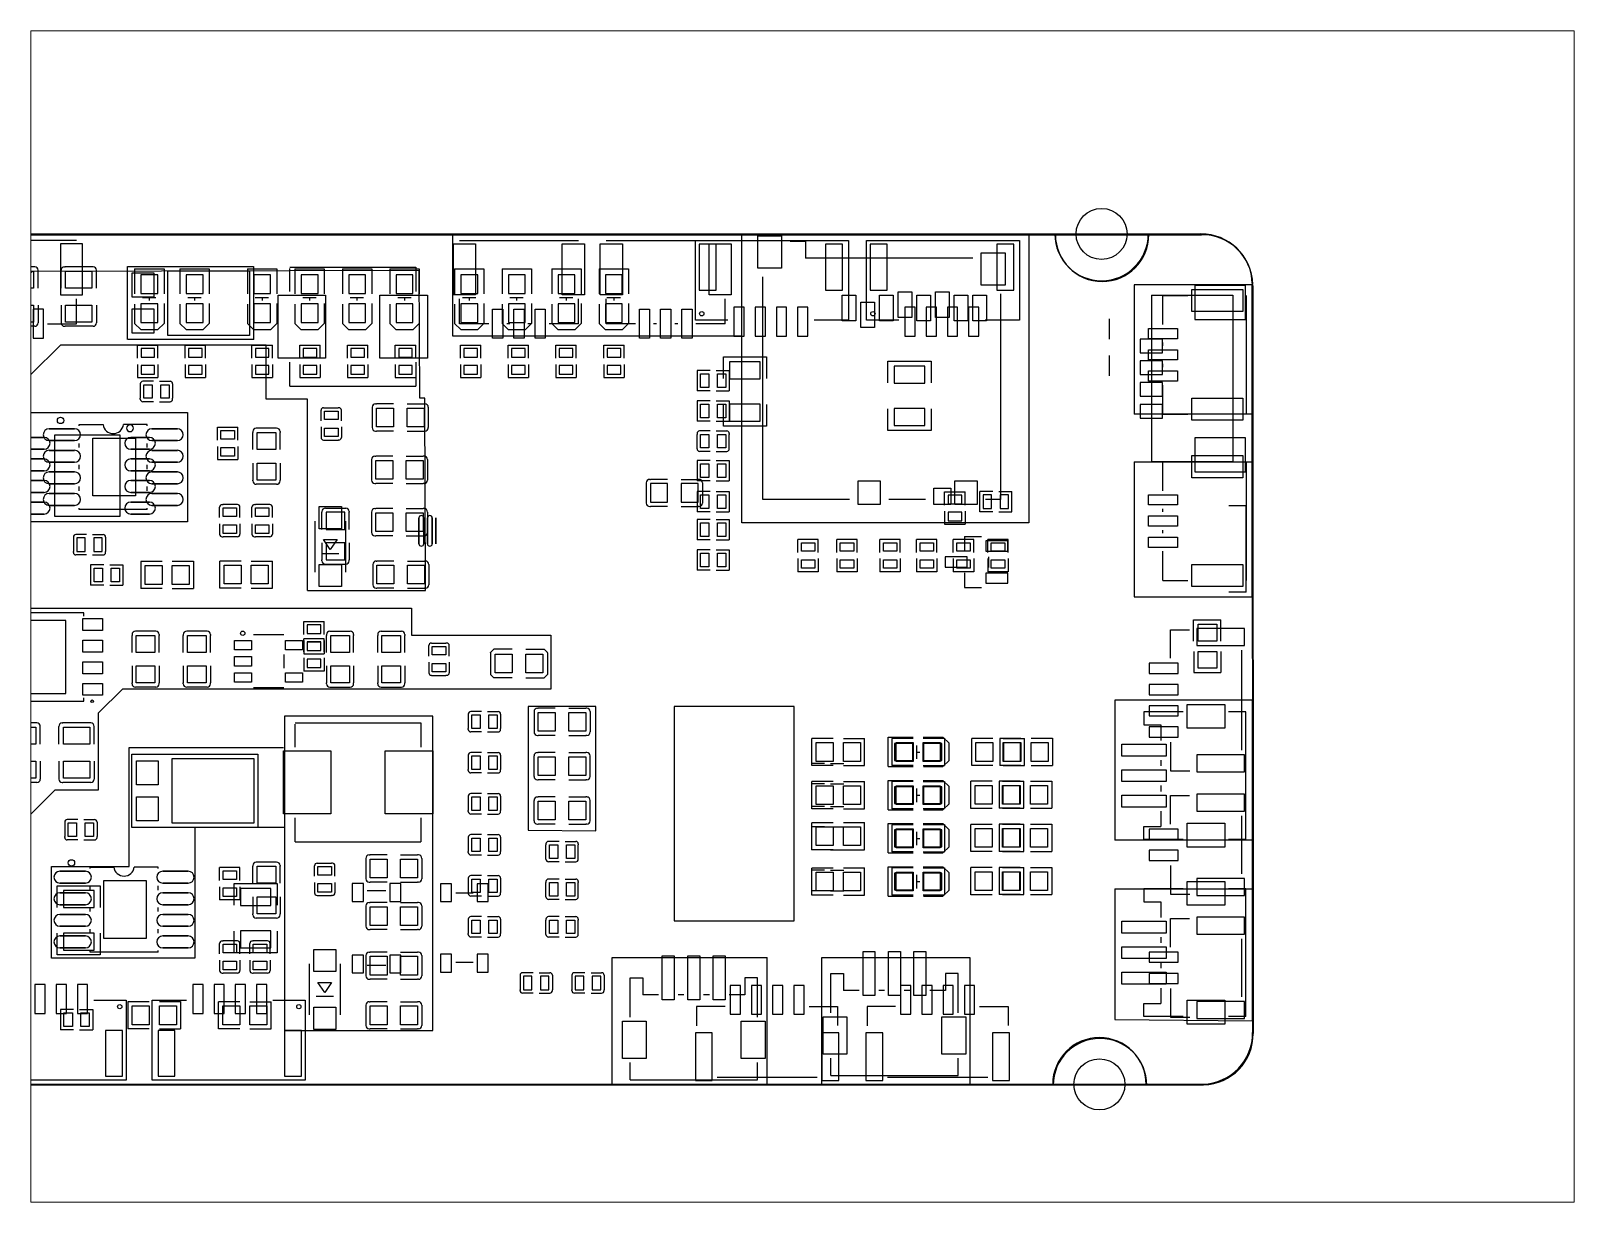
# Paper-space layout '布局1' of a CAD drawing. Extents: x 26 to 231, y 20 to 176.
# The model-space entities are those that its viewports show. They can reach past a viewport. Long polylines and large blocks are cut down to what shows.
import ezdxf

# ---------------------------------------------------------------- set-up
doc = ezdxf.new("R2010")
doc.units = 0
doc.header["$MEASUREMENT"] = 0
doc.layers.get('0').update_dxf_attribs({"color": 5, "linetype": 'CONTINUOUS'})
doc.layers.add('图层1', color=7, linetype='CONTINUOUS')

msp = doc.modelspace()

# ---------------------------------------------------------------- linework, layer by layer
at = {"color": 0}
for points in [[(715.5, 2391.2), (715.5, 2391.2), (4025.5, 2391.2)], [(716.8, 2389.3), (716.8, 2389.3), (4026.8, 2389.3)], [(4144.5, 2273.6), (4144.5, 2273.6), (4145.5, 541.2)], [(4145.8, 2271.7), (4145.8, 2271.7), (4146.8, 539.3)], [(4030.5, 421.2), (4030.5, 421.2), (720.5, 421.2)], [(4031.8, 419.3), (4031.8, 419.3), (721.8, 419.3)]]:
    msp.add_lwpolyline(points, dxfattribs=at)
for points in [[(1420.7, 2376.1), (1420.7, 2376.1), (1194.3, 2376.1)], [(2307.7, 2376.1), (2307.7, 2376.1), (2583.3, 2376.1)], [(2647.7, 2376.1), (2647.7, 2376.1), (2923.3, 2376.1)], [(2929.2, 2191.2), (2854.2, 2191.2), (2854.2, 2376.2), (3209.2, 2376.2), (3209.2, 2191.2), (3129.2, 2191.2)], [(3073.9, 2374.7), (3073.9, 2374.7), (3109.4, 2374.7)], [(3109.4, 2374.7), (3109.4, 2374.7), (3109.4, 2335.4)], [(3325.5, 2191.2), (3250.5, 2191.2), (3250.5, 2376.2), (3605.5, 2376.2), (3605.5, 2191.2), (3525.5, 2191.2)], [(3497.2, 2335.4), (3497.2, 2335.4), (3109.4, 2335.4)], [(1322, 2315), (1322, 2315), (1259, 2315)], [(1322.8, 2315), (1322.8, 2315), (1322, 2315)], [(1323.6, 2315), (1323.6, 2315), (1322, 2315)], [(1331.5, 2265.8), (1331.5, 2265.8), (1331.5, 2307.2)], [(1384.6, 2265.8), (1384.6, 2265.8), (1384.6, 2307.2)], [(1392.4, 2315), (1392.4, 2315), (1394, 2315)], [(1457, 2315), (1457, 2315), (1394, 2315)], [(1457.8, 2315), (1457.8, 2315), (1457, 2315)], [(1458.6, 2315), (1458.6, 2315), (1457, 2315)], [(1466.5, 2265.8), (1466.5, 2265.8), (1466.5, 2307.2)], [(1538.6, 2146.5), (1538.6, 2146.5), (1538.6, 2315.8)], [(1538.6, 2315.8), (1538.6, 2315.8), (1830.6, 2315.8)], [(1555.1, 2310.7), (1555.1, 2310.7), (1555.1, 2252.7)], [(1555.1, 2310.7), (1555.1, 2310.7), (1623.1, 2310.7)], [(1623.1, 2310.7), (1623.1, 2310.7), (1623.1, 2252.7)], [(1660.1, 2310.7), (1660.1, 2310.7), (1660.1, 2252.7)], [(1660.1, 2310.7), (1660.1, 2310.7), (1728.1, 2310.7)], [(1728.1, 2310.7), (1728.1, 2310.7), (1728.1, 2252.7)], [(1816.5, 2310.7), (1816.5, 2310.7), (1816.5, 2252.7)], [(1816.5, 2310.7), (1816.5, 2310.7), (1884.5, 2310.7)], [(1830.9, 2146.5), (1830.9, 2146.5), (1830.9, 2315.8)], [(1884.5, 2310.7), (1884.5, 2310.7), (1884.5, 2252.7)], [(1914.8, 2313.9), (1914.8, 2313.9), (2206.2, 2313.9)], [(1914.8, 2258.1), (1914.8, 2258.1), (1914.8, 2311.2)], [(1926.5, 2310.7), (1926.5, 2310.7), (1926.5, 2252.7)], [(1926.5, 2310.7), (1926.5, 2310.7), (1994.5, 2310.7)], [(1994.5, 2310.7), (1994.5, 2310.7), (1994.5, 2252.7)], [(2036.5, 2310.7), (2036.5, 2310.7), (2036.5, 2252.7)], [(2036.5, 2310.7), (2036.5, 2310.7), (2104.5, 2310.7)], [(2104.5, 2310.7), (2104.5, 2310.7), (2104.5, 2252.7)], [(2146.5, 2310.7), (2146.5, 2310.7), (2146.5, 2252.7)], [(2146.5, 2310.7), (2146.5, 2310.7), (2214.5, 2310.7)], [(2206.2, 2313.9), (2206.2, 2313.9), (2206.2, 2258.1)], [(2214.5, 2310.7), (2214.5, 2310.7), (2214.5, 2252.7)], [(2296.5, 2310.7), (2296.5, 2310.7), (2296.5, 2252.7)], [(2296.5, 2310.7), (2296.5, 2310.7), (2364.5, 2310.7)], [(2364.5, 2310.7), (2364.5, 2310.7), (2364.5, 2252.7)], [(2406.5, 2310.7), (2406.5, 2310.7), (2406.5, 2252.7)], [(2406.5, 2310.7), (2406.5, 2310.7), (2474.5, 2310.7)], [(2474.5, 2310.7), (2474.5, 2310.7), (2474.5, 2252.7)], [(2521.5, 2310.7), (2521.5, 2310.7), (2521.5, 2252.7)], [(2521.5, 2310.7), (2521.5, 2310.7), (2589.5, 2310.7)], [(2589.5, 2310.7), (2589.5, 2310.7), (2589.5, 2252.7)], [(2631.5, 2310.7), (2631.5, 2310.7), (2631.5, 2252.7)], [(2631.5, 2310.7), (2631.5, 2310.7), (2699.5, 2310.7)], [(2699.5, 2310.7), (2699.5, 2310.7), (2699.5, 2252.7)], [(3010.9, 1776.3), (3010.9, 1776.3), (3010.9, 2292.1)], [(1331.5, 2226.5), (1331.5, 2226.5), (1331.5, 2185.1)], [(1384.6, 2226.5), (1384.6, 2226.5), (1384.6, 2185.1)], [(1420.7, 2183.2), (1420.7, 2183.2), (1420.7, 2241)], [(1466.5, 2226.5), (1466.5, 2226.5), (1466.5, 2185.1)], [(1555.1, 2228.7), (1555.1, 2228.7), (1555.1, 2183.7)], [(1573.1, 2244.2), (1573.1, 2244.2), (1604.1, 2244.2)], [(1588.8, 2244.2), (1588.8, 2244.2), (1588.8, 2237.2)], [(1623.1, 2229.7), (1623.1, 2229.7), (1623.1, 2183.7)], [(1660.1, 2228.7), (1660.1, 2228.7), (1660.1, 2183.7)], [(1678.1, 2244.2), (1678.1, 2244.2), (1709.1, 2244.2)], [(1693.8, 2244.2), (1693.8, 2244.2), (1693.8, 2237.2)], [(1728.1, 2229.7), (1728.1, 2229.7), (1728.1, 2183.7)], [(1816.5, 2228.7), (1816.5, 2228.7), (1816.5, 2183.7)], [(1834.5, 2244.2), (1834.5, 2244.2), (1865.5, 2244.2)], [(1850.2, 2244.2), (1850.2, 2244.2), (1850.2, 2237.2)], [(1884.5, 2229.7), (1884.5, 2229.7), (1884.5, 2183.7)], [(1926.5, 2228.7), (1926.5, 2228.7), (1926.5, 2183.7)], [(1944.5, 2244.2), (1944.5, 2244.2), (1975.5, 2244.2)], [(1960.2, 2244.2), (1960.2, 2244.2), (1960.2, 2237.2)], [(1994.5, 2229.7), (1994.5, 2229.7), (1994.5, 2183.7)], [(2036.5, 2228.7), (2036.5, 2228.7), (2036.5, 2183.7)], [(2054.5, 2244.2), (2054.5, 2244.2), (2085.5, 2244.2)], [(2070.2, 2244.2), (2070.2, 2244.2), (2070.2, 2237.2)], [(2104.5, 2229.7), (2104.5, 2229.7), (2104.5, 2183.7)], [(2146.5, 2228.7), (2146.5, 2228.7), (2146.5, 2183.7)], [(2164.5, 2244.2), (2164.5, 2244.2), (2195.5, 2244.2)], [(2180.2, 2244.2), (2180.2, 2244.2), (2180.2, 2237.2)], [(2214.5, 2229.7), (2214.5, 2229.7), (2214.5, 2183.7)], [(2296.5, 2228.7), (2296.5, 2228.7), (2296.5, 2183.7)], [(2307.7, 2183.2), (2307.7, 2183.2), (2307.7, 2241)], [(2314.5, 2244.2), (2314.5, 2244.2), (2345.5, 2244.2)], [(2330.2, 2244.2), (2330.2, 2244.2), (2330.2, 2237.2)], [(2364.5, 2229.7), (2364.5, 2229.7), (2364.5, 2183.7)], [(2406.5, 2228.7), (2406.5, 2228.7), (2406.5, 2183.7)], [(2424.5, 2244.2), (2424.5, 2244.2), (2455.5, 2244.2)], [(2440.2, 2244.2), (2440.2, 2244.2), (2440.2, 2237.2)], [(2474.5, 2229.7), (2474.5, 2229.7), (2474.5, 2183.7)], [(2521.5, 2228.7), (2521.5, 2228.7), (2521.5, 2183.7)], [(2539.5, 2244.2), (2539.5, 2244.2), (2570.5, 2244.2)], [(2555.2, 2244.2), (2555.2, 2244.2), (2555.2, 2237.2)], [(2583.3, 2183.2), (2583.3, 2183.2), (2583.3, 2241)], [(2589.5, 2229.7), (2589.5, 2229.7), (2589.5, 2183.7)], [(2631.5, 2228.7), (2631.5, 2228.7), (2631.5, 2183.7)], [(2647.7, 2183.2), (2647.7, 2183.2), (2647.7, 2241)], [(2649.5, 2244.2), (2649.5, 2244.2), (2680.5, 2244.2)], [(2665.2, 2244.2), (2665.2, 2244.2), (2665.2, 2237.2)], [(2699.5, 2229.7), (2699.5, 2229.7), (2699.5, 2183.7)], [(2923.3, 2183.2), (2923.3, 2183.2), (2923.3, 2241)], [(3562.1, 1776.3), (3562.1, 1776.3), (3562.1, 2252.7)], [(3910.8, 2249.1), (3910.8, 2249.1), (4099.8, 2249.1)], [(3910.8, 2249.1), (3910.8, 2249.1), (3910.8, 1863.2)], [(3937.5, 2181.2), (3937.5, 2181.2), (3937.5, 2248.9)], [(3937.5, 2248.9), (3937.5, 2248.9), (3995.3, 2248.9)], [(4099.8, 2249.1), (4099.8, 2249.1), (4099.8, 1863.2)], [(4130.4, 2248.9), (4130.4, 2248.9), (4130.4, 1973.4)], [(1303.8, 2183.2), (1303.8, 2183.2), (1311.2, 2183.2)], [(1353, 2183.2), (1353, 2183.2), (1420.7, 2183.2)], [(1555.1, 2183.7), (1569.1, 2169.7), (1609.1, 2169.7), (1623.1, 2183.7)], [(1660.1, 2183.7), (1674.1, 2169.7), (1714.1, 2169.7), (1728.1, 2183.7)], [(1816.5, 2183.7), (1830.5, 2169.7), (1870.5, 2169.7), (1884.5, 2183.7)], [(1926.5, 2183.7), (1940.5, 2169.7), (1980.5, 2169.7), (1994.5, 2183.7)], [(2036.5, 2183.7), (2050.5, 2169.7), (2090.5, 2169.7), (2104.5, 2183.7)], [(2146.5, 2183.7), (2160.5, 2169.7), (2200.5, 2169.7), (2214.5, 2183.7)], [(2296.5, 2183.7), (2310.5, 2169.7), (2350.5, 2169.7), (2364.5, 2183.7)], [(2375.4, 2183.2), (2375.4, 2183.2), (2307.7, 2183.2)], [(2406.5, 2183.7), (2420.5, 2169.7), (2460.5, 2169.7), (2474.5, 2183.7)], [(2424.6, 2183.2), (2424.6, 2183.2), (2417.2, 2183.2)], [(2473.8, 2183.2), (2473.8, 2183.2), (2466.4, 2183.2)], [(2583.3, 2183.2), (2583.3, 2183.2), (2515.6, 2183.2)], [(2521.5, 2183.7), (2535.5, 2169.7), (2575.5, 2169.7), (2589.5, 2183.7)], [(2631.5, 2183.7), (2645.5, 2169.7), (2685.5, 2169.7), (2699.5, 2183.7)], [(2715.4, 2183.2), (2715.4, 2183.2), (2647.7, 2183.2)], [(2764.6, 2183.2), (2764.6, 2183.2), (2757.2, 2183.2)], [(2813.8, 2183.2), (2813.8, 2183.2), (2806.4, 2183.2)], [(2923.3, 2183.2), (2923.3, 2183.2), (2855.6, 2183.2)], [(3812.9, 2194.8), (3812.9, 2194.8), (3812.9, 2147.5)], [(1322, 2177.2), (1322, 2177.2), (1259, 2177.2)], [(1323.6, 2177.2), (1323.6, 2177.2), (1322, 2177.2)], [(1392.4, 2177.3), (1392.4, 2177.3), (1394, 2177.3)], [(1457, 2177.3), (1457, 2177.3), (1394, 2177.3)], [(1458.6, 2177.3), (1458.6, 2177.3), (1457, 2177.3)], [(1830.9, 2146.5), (1830.9, 2146.5), (1538.9, 2146.5)], [(1561.9, 2133.6), (1561.9, 2133.6), (1609.1, 2133.6)], [(1561.9, 2103.2), (1561.9, 2103.2), (1561.9, 2133.6)], [(1609.1, 2103.2), (1609.1, 2103.2), (1609.1, 2133.6)], [(1671.9, 2133.6), (1671.9, 2133.6), (1719.1, 2133.6)], [(1671.9, 2103.2), (1671.9, 2103.2), (1671.9, 2133.6)], [(1719.1, 2103.2), (1719.1, 2103.2), (1719.1, 2133.6)], [(1826.9, 2133.6), (1826.9, 2133.6), (1874.1, 2133.6)], [(1826.9, 2103.2), (1826.9, 2103.2), (1826.9, 2133.6)], [(1874.1, 2103.2), (1874.1, 2103.2), (1874.1, 2133.6)], [(1937.6, 2133.6), (1937.6, 2133.6), (1984.8, 2133.6)], [(1937.6, 2103.2), (1937.6, 2103.2), (1937.6, 2133.6)], [(1984.8, 2103.2), (1984.8, 2103.2), (1984.8, 2133.6)], [(2048.3, 2133.6), (2048.3, 2133.6), (2095.6, 2133.6)], [(2048.3, 2103.2), (2048.3, 2103.2), (2048.3, 2133.6)], [(2095.6, 2103.2), (2095.6, 2103.2), (2095.6, 2133.6)], [(2159, 2133.6), (2159, 2133.6), (2206.3, 2133.6)], [(2159, 2103.2), (2159, 2103.2), (2159, 2133.6)], [(2206.3, 2103.2), (2206.3, 2103.2), (2206.3, 2133.6)], [(2309.7, 2133.6), (2309.7, 2133.6), (2357, 2133.6)], [(2309.7, 2103.2), (2309.7, 2103.2), (2309.7, 2133.6)], [(2357, 2103.2), (2357, 2103.2), (2357, 2133.6)], [(2420.5, 2133.6), (2420.5, 2133.6), (2467.7, 2133.6)], [(2420.5, 2103.2), (2420.5, 2103.2), (2420.5, 2133.6)], [(2467.7, 2103.2), (2467.7, 2103.2), (2467.7, 2133.6)], [(2531.2, 2133.6), (2531.2, 2133.6), (2578.4, 2133.6)], [(2531.2, 2103.2), (2531.2, 2103.2), (2531.2, 2133.6)], [(2578.4, 2103.2), (2578.4, 2103.2), (2578.4, 2133.6)], [(2641.9, 2133.6), (2641.9, 2133.6), (2689.1, 2133.6)], [(2641.9, 2103.2), (2641.9, 2103.2), (2641.9, 2133.6)], [(2689.1, 2103.2), (2689.1, 2103.2), (2689.1, 2133.6)], [(3812.9, 2109.8), (3812.9, 2109.8), (3812.9, 2062.5)], [(3937.5, 2132.1), (3937.5, 2132.1), (3937.5, 2139.4)], [(1561.9, 2089.1), (1561.9, 2089.1), (1561.9, 2058.8)], [(1609.1, 2089.1), (1609.1, 2089.1), (1609.1, 2058.8)], [(1671.9, 2089.1), (1671.9, 2089.1), (1671.9, 2058.8)], [(1719.1, 2089.1), (1719.1, 2089.1), (1719.1, 2058.8)], [(1826.9, 2089.1), (1826.9, 2089.1), (1826.9, 2058.8)], [(1874.1, 2089.1), (1874.1, 2089.1), (1874.1, 2058.8)], [(1914.8, 2038.4), (1914.8, 2038.4), (1914.8, 2094.2)], [(1937.6, 2089.1), (1937.6, 2089.1), (1937.6, 2058.8)], [(1984.8, 2089.1), (1984.8, 2089.1), (1984.8, 2058.8)], [(2048.3, 2089.1), (2048.3, 2089.1), (2048.3, 2058.8)], [(2095.6, 2089.1), (2095.6, 2089.1), (2095.6, 2058.8)], [(2159, 2089.1), (2159, 2089.1), (2159, 2058.8)], [(2206.2, 2094.2), (2206.2, 2094.2), (2206.2, 2038.4)], [(2206.3, 2089.1), (2206.3, 2089.1), (2206.3, 2058.8)], [(2309.7, 2089.1), (2309.7, 2089.1), (2309.7, 2058.8)], [(2357, 2089.1), (2357, 2089.1), (2357, 2058.8)], [(2420.5, 2089.1), (2420.5, 2089.1), (2420.5, 2058.8)], [(2467.7, 2089.1), (2467.7, 2089.1), (2467.7, 2058.8)], [(2531.2, 2089.1), (2531.2, 2089.1), (2531.2, 2058.8)], [(2578.4, 2089.1), (2578.4, 2089.1), (2578.4, 2058.8)], [(2641.9, 2089.1), (2641.9, 2089.1), (2641.9, 2058.8)], [(2689.1, 2089.1), (2689.1, 2089.1), (2689.1, 2058.8)], [(2858.1, 2074.8), (2858.1, 2074.8), (2858.1, 2027.5)], [(2888.4, 2074.8), (2888.4, 2074.8), (2858.1, 2074.8)], [(2902.6, 2074.8), (2902.6, 2074.8), (2932.9, 2074.8)], [(2919.2, 2056.2), (2919.2, 2106.2), (3019.2, 2106.2), (3019.2, 2056.2)], [(2932.9, 2074.8), (2932.9, 2074.8), (2932.9, 2027.5)], [(3300.5, 2046.2), (3300.5, 2096.2), (3400.5, 2096.2), (3400.5, 2046.2)], [(3937.5, 2082.8), (3937.5, 2082.8), (3937.5, 2090.2)], [(1561.9, 2058.8), (1561.9, 2058.8), (1609.1, 2058.8)], [(1568.1, 2043.9), (1568.1, 2043.9), (1568.1, 2041.9)], [(1568.1, 2041.9), (1568.1, 2041.9), (1568.1, 2010.4)], [(1598.4, 2049.8), (1598.4, 2049.8), (1574, 2049.8)], [(1612.6, 2049.8), (1612.6, 2049.8), (1637, 2049.8)], [(1642.9, 2043.9), (1642.9, 2043.9), (1642.9, 2041.9)], [(1642.9, 2041.9), (1642.9, 2041.9), (1642.9, 2010.4)], [(1671.9, 2058.8), (1671.9, 2058.8), (1719.1, 2058.8)], [(1826.9, 2058.8), (1826.9, 2058.8), (1874.1, 2058.8)], [(1914.8, 2038.4), (1914.8, 2038.4), (2206.2, 2038.4)], [(1937.6, 2058.8), (1937.6, 2058.8), (1984.8, 2058.8)], [(2048.3, 2058.8), (2048.3, 2058.8), (2095.6, 2058.8)], [(2159, 2058.8), (2159, 2058.8), (2206.3, 2058.8)], [(2309.7, 2058.8), (2309.7, 2058.8), (2357, 2058.8)], [(2420.5, 2058.8), (2420.5, 2058.8), (2467.7, 2058.8)], [(2531.2, 2058.8), (2531.2, 2058.8), (2578.4, 2058.8)], [(2641.9, 2058.8), (2641.9, 2058.8), (2689.1, 2058.8)], [(3937.5, 1973.4), (3937.5, 1973.4), (3937.5, 2041)], [(1568.1, 2008.4), (1568.1, 2008.4), (1568.1, 2010.4)], [(1598.4, 2002.5), (1598.4, 2002.5), (1574, 2002.5)], [(1612.6, 2002.5), (1612.6, 2002.5), (1637, 2002.5)], [(1642.9, 2008.4), (1642.9, 2008.4), (1642.9, 2010.4)], [(2888.4, 2027.5), (2888.4, 2027.5), (2858.1, 2027.5)], [(2858.1, 2004.8), (2858.1, 2004.8), (2858.1, 1957.5)], [(2888.4, 2004.8), (2888.4, 2004.8), (2858.1, 2004.8)], [(2902.6, 2027.5), (2902.6, 2027.5), (2932.9, 2027.5)], [(2902.6, 2004.8), (2902.6, 2004.8), (2932.9, 2004.8)], [(2932.9, 2004.8), (2932.9, 2004.8), (2932.9, 1957.5)], [(1986.9, 1958.2), (1986.9, 1958.2), (1986.9, 1982.6)], [(1992.8, 1988.6), (1992.8, 1988.6), (1994.8, 1988.6)], [(1994.8, 1988.6), (1994.8, 1988.6), (2026.3, 1988.6)], [(2028.2, 1988.6), (2028.2, 1988.6), (2026.3, 1988.6)], [(2034.1, 1958.2), (2034.1, 1958.2), (2034.1, 1982.6)], [(2105.5, 1989.8), (2105.5, 1989.8), (2105.5, 1942.5)], [(2113.4, 1997.6), (2113.4, 1997.6), (2115.4, 1997.6)], [(2154.8, 1997.6), (2154.8, 1997.6), (2115.4, 1997.6)], [(2186.3, 1997.6), (2186.3, 1997.6), (2225.6, 1997.6)], [(2227.6, 1997.6), (2227.6, 1997.6), (2225.6, 1997.6)], [(2235.5, 1989.8), (2235.5, 1989.8), (2235.5, 1942.5)], [(3019.2, 1996.2), (3019.2, 1946.2), (2919.2, 1946.2), (2919.2, 1996.2)], [(3400.5, 1986.2), (3400.5, 1936.2), (3300.5, 1936.2), (3300.5, 1986.2)], [(3937.5, 1973.4), (3937.5, 1973.4), (3995.3, 1973.4)], [(1426.8, 1946.3), (1426.8, 1946.3), (1426.8, 1949.6)], [(1426.8, 1949.6), (1426.8, 1949.6), (1481.9, 1949.6)], [(1584.2, 1949.6), (1584.2, 1949.6), (1529.1, 1949.6)], [(1584.2, 1946.3), (1584.2, 1946.3), (1584.2, 1949.6)], [(1746.9, 1943.5), (1746.9, 1943.5), (1794.1, 1943.5)], [(1746.9, 1913.2), (1746.9, 1913.2), (1746.9, 1943.5)], [(1794.1, 1913.2), (1794.1, 1913.2), (1794.1, 1943.5)], [(1829, 1933.2), (1829, 1933.2), (1829, 1931.3)], [(1829, 1891.9), (1829, 1891.9), (1829, 1931.3)], [(1884.1, 1941.1), (1884.1, 1941.1), (1836.9, 1941.1)], [(1892, 1933.2), (1892, 1933.2), (1892, 1931.3)], [(1892, 1891.9), (1892, 1891.9), (1892, 1931.3)], [(1986.9, 1944.1), (1986.9, 1944.1), (1986.9, 1919.7)], [(2034.1, 1944.1), (2034.1, 1944.1), (2034.1, 1919.7)], [(2113.4, 1934.7), (2113.4, 1934.7), (2115.4, 1934.7)], [(2154.8, 1934.7), (2154.8, 1934.7), (2115.4, 1934.7)], [(2186.3, 1934.7), (2186.3, 1934.7), (2225.6, 1934.7)], [(2227.6, 1934.7), (2227.6, 1934.7), (2225.6, 1934.7)], [(2888.4, 1957.5), (2888.4, 1957.5), (2858.1, 1957.5)], [(2888.4, 1934.8), (2888.4, 1934.8), (2864, 1934.8)], [(2902.6, 1957.5), (2902.6, 1957.5), (2932.9, 1957.5)], [(2902.6, 1934.8), (2902.6, 1934.8), (2927, 1934.8)], [(1426.8, 1896.3), (1426.8, 1896.3), (1426.8, 1906)], [(1584.2, 1896.3), (1584.2, 1896.3), (1584.2, 1906)], [(1746.9, 1899.1), (1746.9, 1899.1), (1746.9, 1868.7)], [(1794.1, 1899.1), (1794.1, 1899.1), (1794.1, 1868.7)], [(1992.8, 1913.7), (1992.8, 1913.7), (1994.8, 1913.7)], [(1994.8, 1913.7), (1994.8, 1913.7), (2026.3, 1913.7)], [(2028.2, 1913.7), (2028.2, 1913.7), (2026.3, 1913.7)], [(2858.1, 1928.9), (2858.1, 1928.9), (2858.1, 1926.9)], [(2858.1, 1895.4), (2858.1, 1895.4), (2858.1, 1926.9)], [(2858.1, 1893.4), (2858.1, 1893.4), (2858.1, 1895.4)], [(2932.9, 1928.9), (2932.9, 1928.9), (2932.9, 1926.9)], [(2932.9, 1895.4), (2932.9, 1895.4), (2932.9, 1926.9)], [(2932.9, 1893.4), (2932.9, 1893.4), (2932.9, 1895.4)], [(1746.9, 1868.7), (1746.9, 1868.7), (1794.1, 1868.7)], [(1829, 1860.4), (1829, 1860.4), (1829, 1821)], [(1892, 1860.4), (1892, 1860.4), (1892, 1821)], [(2103.8, 1868.4), (2103.8, 1868.4), (2103.8, 1821.1)], [(2111.7, 1876.3), (2111.7, 1876.3), (2113.7, 1876.3)], [(2153, 1876.3), (2153, 1876.3), (2113.7, 1876.3)], [(2184.5, 1876.3), (2184.5, 1876.3), (2223.9, 1876.3)], [(2225.9, 1876.3), (2225.9, 1876.3), (2223.9, 1876.3)], [(2233.7, 1868.4), (2233.7, 1868.4), (2233.7, 1821.1)], [(2858.1, 1866.4), (2858.1, 1866.4), (2858.1, 1819.2)], [(2888.4, 1866.4), (2888.4, 1866.4), (2858.1, 1866.4)], [(2888.4, 1887.5), (2888.4, 1887.5), (2864, 1887.5)], [(2902.6, 1887.5), (2902.6, 1887.5), (2927, 1887.5)], [(2902.6, 1866.4), (2902.6, 1866.4), (2932.9, 1866.4)], [(2932.9, 1866.4), (2932.9, 1866.4), (2932.9, 1819.2)], [(4099.8, 1863.2), (4099.8, 1863.2), (3910.8, 1863.2)], [(3937.5, 1796.2), (3937.5, 1796.2), (3937.5, 1863.9)], [(3937.5, 1863.9), (3937.5, 1863.9), (3995.3, 1863.9)], [(4130.4, 1863.9), (4130.4, 1863.9), (4130.4, 1588.4)], [(1426.8, 1846.3), (1426.8, 1846.3), (1426.8, 1856)], [(1584.2, 1846.3), (1584.2, 1846.3), (1584.2, 1856)], [(1426.8, 1796.3), (1426.8, 1796.3), (1426.8, 1806)], [(1584.2, 1796.3), (1584.2, 1796.3), (1584.2, 1806)], [(1829, 1819.1), (1829, 1819.1), (1829, 1821)], [(1884.1, 1811.2), (1884.1, 1811.2), (1836.9, 1811.2)], [(1892, 1819.1), (1892, 1819.1), (1892, 1821)], [(2111.7, 1813.3), (2111.7, 1813.3), (2113.7, 1813.3)], [(2153, 1813.3), (2153, 1813.3), (2113.7, 1813.3)], [(2184.5, 1813.3), (2184.5, 1813.3), (2223.9, 1813.3)], [(2225.9, 1813.3), (2225.9, 1813.3), (2223.9, 1813.3)], [(2740.5, 1814.8), (2740.5, 1814.8), (2740.5, 1767.5)], [(2748.4, 1822.6), (2748.4, 1822.6), (2750.4, 1822.6)], [(2789.8, 1822.6), (2789.8, 1822.6), (2750.4, 1822.6)], [(2821.3, 1822.6), (2821.3, 1822.6), (2860.6, 1822.6)], [(2888.4, 1819.2), (2888.4, 1819.2), (2858.1, 1819.2)], [(2858.1, 1794.8), (2858.1, 1794.8), (2858.1, 1747.5)], [(2888.4, 1794.8), (2888.4, 1794.8), (2858.1, 1794.8)], [(2862.6, 1822.6), (2862.6, 1822.6), (2860.6, 1822.6)], [(2870.5, 1814.8), (2870.5, 1814.8), (2870.5, 1767.5)], [(2902.6, 1819.2), (2902.6, 1819.2), (2932.9, 1819.2)], [(2902.6, 1794.8), (2902.6, 1794.8), (2932.9, 1794.8)], [(2932.9, 1794.8), (2932.9, 1794.8), (2932.9, 1747.5)], [(3431.9, 1793.6), (3431.9, 1793.6), (3479.1, 1793.6)], [(3431.9, 1763.2), (3431.9, 1763.2), (3431.9, 1793.6)], [(3479.1, 1763.2), (3479.1, 1763.2), (3479.1, 1793.6)], [(3513.1, 1747.5), (3513.1, 1747.5), (3513.1, 1794.8)], [(3543.4, 1794.8), (3543.4, 1794.8), (3513.1, 1794.8)], [(3557.6, 1794.8), (3557.6, 1794.8), (3587.9, 1794.8)], [(3587.9, 1747.5), (3587.9, 1747.5), (3587.9, 1794.8)], [(1426.8, 1752.7), (1426.8, 1752.7), (1426.8, 1756)], [(1584.2, 1752.7), (1584.2, 1752.7), (1426.8, 1752.7)], [(1584.2, 1752.7), (1584.2, 1752.7), (1584.2, 1756)], [(1751.9, 1734.1), (1751.9, 1734.1), (1751.9, 1758.5)], [(1757.8, 1764.4), (1757.8, 1764.4), (1759.8, 1764.4)], [(1791.3, 1764.4), (1791.3, 1764.4), (1759.8, 1764.4)], [(1793.2, 1764.4), (1793.2, 1764.4), (1791.3, 1764.4)], [(1799.1, 1734.1), (1799.1, 1734.1), (1799.1, 1758.5)], [(1826.9, 1734.1), (1826.9, 1734.1), (1826.9, 1758.5)], [(1832.8, 1764.4), (1832.8, 1764.4), (1834.8, 1764.4)], [(1866.3, 1764.4), (1866.3, 1764.4), (1834.8, 1764.4)], [(1868.2, 1764.4), (1868.2, 1764.4), (1866.3, 1764.4)], [(1874.1, 1734.1), (1874.1, 1734.1), (1874.1, 1758.5)], [(1996.9, 1756.1), (1996.9, 1756.1), (2044.1, 1756.1)], [(2111.7, 1754.9), (2111.7, 1754.9), (2113.7, 1754.9)], [(2153, 1754.9), (2153, 1754.9), (2113.7, 1754.9)], [(2184.5, 1754.9), (2184.5, 1754.9), (2223.9, 1754.9)], [(2225.9, 1754.9), (2225.9, 1754.9), (2223.9, 1754.9)], [(2748.4, 1759.7), (2748.4, 1759.7), (2750.4, 1759.7)], [(2789.8, 1759.7), (2789.8, 1759.7), (2750.4, 1759.7)], [(2821.3, 1759.7), (2821.3, 1759.7), (2860.6, 1759.7)], [(2862.6, 1759.7), (2862.6, 1759.7), (2860.6, 1759.7)], [(3211.7, 1776.3), (3211.7, 1776.3), (3010.9, 1776.3)], [(3387.3, 1776.3), (3387.3, 1776.3), (3302.3, 1776.3)], [(3562.1, 1776.3), (3562.1, 1776.3), (3526.7, 1776.3)], [(3937.5, 1747.1), (3937.5, 1747.1), (3937.5, 1754.4)], [(4130.5, 1561.2), (4130.5, 1761.2), (4090.5, 1761.2)], [(1751.9, 1719.9), (1751.9, 1719.9), (1751.9, 1695.5)], [(1799.1, 1719.9), (1799.1, 1719.9), (1799.1, 1695.5)], [(1826.9, 1719.9), (1826.9, 1719.9), (1826.9, 1695.5)], [(1874.1, 1719.9), (1874.1, 1719.9), (1874.1, 1695.5)], [(1973, 1607.9), (1973, 1607.9), (1973, 1726)], [(1989, 1748.2), (1989, 1748.2), (1989, 1746.3)], [(1989, 1706.9), (1989, 1706.9), (1989, 1746.3)], [(2043.8, 1726), (2043.8, 1726), (2043.8, 1607.9)], [(2052, 1748.2), (2052, 1748.2), (2052, 1746.3)], [(2052, 1706.9), (2052, 1706.9), (2052, 1746.3)], [(2103.8, 1747), (2103.8, 1747), (2103.8, 1699.8)], [(2233.7, 1747), (2233.7, 1747), (2233.7, 1699.8)], [(2888.4, 1747.5), (2888.4, 1747.5), (2858.1, 1747.5)], [(2858.1, 1729.8), (2858.1, 1729.8), (2858.1, 1682.5)], [(2888.4, 1729.8), (2888.4, 1729.8), (2858.1, 1729.8)], [(2902.6, 1747.5), (2902.6, 1747.5), (2932.9, 1747.5)], [(2902.6, 1729.8), (2902.6, 1729.8), (2932.9, 1729.8)], [(2932.9, 1729.8), (2932.9, 1729.8), (2932.9, 1682.5)], [(3431.9, 1749.1), (3431.9, 1749.1), (3431.9, 1718.8)], [(3431.9, 1718.8), (3431.9, 1718.8), (3479.1, 1718.8)], [(3479.1, 1749.1), (3479.1, 1749.1), (3479.1, 1718.8)], [(3543.4, 1747.5), (3543.4, 1747.5), (3513.1, 1747.5)], [(3557.6, 1747.5), (3557.6, 1747.5), (3587.9, 1747.5)], [(1413.1, 1688.9), (1413.1, 1688.9), (1413.1, 1686.9)], [(1413.1, 1686.9), (1413.1, 1686.9), (1413.1, 1655.4)], [(1443.4, 1694.8), (1443.4, 1694.8), (1419, 1694.8)], [(1457.6, 1694.8), (1457.6, 1694.8), (1482, 1694.8)], [(1487.9, 1688.9), (1487.9, 1688.9), (1487.9, 1686.9)], [(1487.9, 1686.9), (1487.9, 1686.9), (1487.9, 1655.4)], [(1757.8, 1689.6), (1757.8, 1689.6), (1759.8, 1689.6)], [(1791.3, 1689.6), (1791.3, 1689.6), (1759.8, 1689.6)], [(1793.2, 1689.6), (1793.2, 1689.6), (1791.3, 1689.6)], [(1832.8, 1689.6), (1832.8, 1689.6), (1834.8, 1689.6)], [(1866.3, 1689.6), (1866.3, 1689.6), (1834.8, 1689.6)], [(1868.2, 1689.6), (1868.2, 1689.6), (1866.3, 1689.6)], [(2008.4, 1660), (2008.4, 1660), (1992.4, 1683)], [(1992.4, 1683), (1992.4, 1683), (2024.4, 1683)], [(2024.4, 1683), (2024.4, 1683), (2008.4, 1660)], [(2111.7, 1691.9), (2111.7, 1691.9), (2113.7, 1691.9)], [(2153, 1691.9), (2153, 1691.9), (2113.7, 1691.9)], [(2184.5, 1691.9), (2184.5, 1691.9), (2223.9, 1691.9)], [(2225.9, 1691.9), (2225.9, 1691.9), (2223.9, 1691.9)], [(2888.4, 1682.5), (2888.4, 1682.5), (2858.1, 1682.5)], [(2902.6, 1682.5), (2902.6, 1682.5), (2932.9, 1682.5)], [(3139.1, 1683.6), (3139.1, 1683.6), (3091.9, 1683.6)], [(3091.9, 1653.2), (3091.9, 1653.2), (3091.9, 1683.6)], [(3139.1, 1653.2), (3139.1, 1653.2), (3139.1, 1683.6)], [(3229.1, 1683.6), (3229.1, 1683.6), (3181.9, 1683.6)], [(3181.9, 1653.2), (3181.9, 1653.2), (3181.9, 1683.6)], [(3229.1, 1653.2), (3229.1, 1653.2), (3229.1, 1683.6)], [(3329.1, 1683.6), (3329.1, 1683.6), (3281.9, 1683.6)], [(3281.9, 1653.2), (3281.9, 1653.2), (3281.9, 1683.6)], [(3329.1, 1653.2), (3329.1, 1653.2), (3329.1, 1683.6)], [(3414.1, 1683.6), (3414.1, 1683.6), (3366.9, 1683.6)], [(3366.9, 1653.2), (3366.9, 1653.2), (3366.9, 1683.6)], [(3414.1, 1653.2), (3414.1, 1653.2), (3414.1, 1683.6)], [(3499.1, 1683.6), (3499.1, 1683.6), (3451.9, 1683.6)], [(3451.9, 1653.2), (3451.9, 1653.2), (3451.9, 1683.6)], [(3477.9, 1690.2), (3477.9, 1690.2), (3477.9, 1656.2)], [(3477.9, 1690.2), (3477.9, 1690.2), (3517.3, 1690.2)], [(3499.1, 1653.2), (3499.1, 1653.2), (3499.1, 1683.6)], [(3579.1, 1683.6), (3579.1, 1683.6), (3531.9, 1683.6)], [(3531.9, 1653.2), (3531.9, 1653.2), (3531.9, 1683.6)], [(3579.1, 1653.2), (3579.1, 1653.2), (3579.1, 1683.6)], [(3937.5, 1697.8), (3937.5, 1697.8), (3937.5, 1705.2)], [(1413.1, 1653.4), (1413.1, 1653.4), (1413.1, 1655.4)], [(1443.4, 1647.5), (1443.4, 1647.5), (1419, 1647.5)], [(1457.6, 1647.5), (1457.6, 1647.5), (1482, 1647.5)], [(1487.9, 1653.4), (1487.9, 1653.4), (1487.9, 1655.4)], [(1988.4, 1651), (1988.4, 1651), (2028.4, 1651)], [(1989, 1675.4), (1989, 1675.4), (1989, 1636)], [(2052, 1675.4), (2052, 1675.4), (2052, 1636)], [(2858.1, 1659.8), (2858.1, 1659.8), (2858.1, 1612.5)], [(2888.4, 1659.8), (2888.4, 1659.8), (2858.1, 1659.8)], [(2902.6, 1659.8), (2902.6, 1659.8), (2932.9, 1659.8)], [(2932.9, 1659.8), (2932.9, 1659.8), (2932.9, 1612.5)], [(3937.5, 1588.4), (3937.5, 1588.4), (3937.5, 1656)], [(1453.1, 1624.8), (1453.1, 1624.8), (1453.1, 1577.5)], [(1483.4, 1624.8), (1483.4, 1624.8), (1453.1, 1624.8)], [(1497.6, 1624.8), (1497.6, 1624.8), (1527.9, 1624.8)], [(1527.9, 1624.8), (1527.9, 1624.8), (1527.9, 1577.5)], [(1569.5, 1632.6), (1569.5, 1632.6), (1569.5, 1569.7)], [(1618.7, 1632.6), (1618.7, 1632.6), (1569.5, 1632.6)], [(1642.3, 1632.8), (1642.3, 1632.8), (1691.6, 1632.8)], [(1691.6, 1632.8), (1691.6, 1632.8), (1691.6, 1569.9)], [(1801.6, 1633.3), (1801.6, 1633.3), (1752.3, 1633.3)], [(1752.3, 1570.3), (1752.3, 1570.3), (1752.3, 1633.3)], [(1825.2, 1633.5), (1825.2, 1633.5), (1874.4, 1633.5)], [(1874.4, 1570.5), (1874.4, 1570.5), (1874.4, 1633.5)], [(1989, 1634.1), (1989, 1634.1), (1989, 1636)], [(1996.9, 1626.2), (1996.9, 1626.2), (2044.1, 1626.2)], [(2052, 1634.1), (2052, 1634.1), (2052, 1636)], [(2106.7, 1625.6), (2106.7, 1625.6), (2106.7, 1578.4)], [(2114.6, 1633.5), (2114.6, 1633.5), (2116.5, 1633.5)], [(2155.9, 1633.5), (2155.9, 1633.5), (2116.5, 1633.5)], [(2187.4, 1633.5), (2187.4, 1633.5), (2226.8, 1633.5)], [(2228.7, 1633.5), (2228.7, 1633.5), (2226.8, 1633.5)], [(2236.6, 1625.6), (2236.6, 1625.6), (2236.6, 1578.4)], [(2888.4, 1612.5), (2888.4, 1612.5), (2858.1, 1612.5)], [(2902.6, 1612.5), (2902.6, 1612.5), (2932.9, 1612.5)], [(3091.9, 1639.1), (3091.9, 1639.1), (3091.9, 1608.8)], [(3139.1, 1639.1), (3139.1, 1639.1), (3139.1, 1608.8)], [(3181.9, 1639.1), (3181.9, 1639.1), (3181.9, 1608.8)], [(3229.1, 1639.1), (3229.1, 1639.1), (3229.1, 1608.8)], [(3281.9, 1639.1), (3281.9, 1639.1), (3281.9, 1608.8)], [(3329.1, 1639.1), (3329.1, 1639.1), (3329.1, 1608.8)], [(3366.9, 1639.1), (3366.9, 1639.1), (3366.9, 1608.8)], [(3414.1, 1639.1), (3414.1, 1639.1), (3414.1, 1608.8)], [(3451.9, 1639.1), (3451.9, 1639.1), (3451.9, 1608.8)], [(3499.1, 1639.1), (3499.1, 1639.1), (3499.1, 1608.8)], [(3531.9, 1639.1), (3531.9, 1639.1), (3531.9, 1608.8)], [(3533.1, 1643.5), (3533.1, 1643.5), (3533.1, 1618.8)], [(3579.1, 1639.1), (3579.1, 1639.1), (3579.1, 1608.8)], [(1483.4, 1577.5), (1483.4, 1577.5), (1453.1, 1577.5)], [(1497.6, 1577.5), (1497.6, 1577.5), (1527.9, 1577.5)], [(3139.1, 1608.8), (3139.1, 1608.8), (3091.9, 1608.8)], [(3229.1, 1608.8), (3229.1, 1608.8), (3181.9, 1608.8)], [(3329.1, 1608.8), (3329.1, 1608.8), (3281.9, 1608.8)], [(3414.1, 1608.8), (3414.1, 1608.8), (3366.9, 1608.8)], [(3499.1, 1608.8), (3499.1, 1608.8), (3451.9, 1608.8)], [(3477.9, 1606.1), (3477.9, 1606.1), (3477.9, 1572.1)], [(3579.1, 1608.8), (3579.1, 1608.8), (3531.9, 1608.8)], [(3937.5, 1588.4), (3937.5, 1588.4), (3995.3, 1588.4)], [(1618.7, 1569.7), (1618.7, 1569.7), (1569.5, 1569.7)], [(1642.3, 1569.9), (1642.3, 1569.9), (1691.6, 1569.9)], [(1801.6, 1570.3), (1801.6, 1570.3), (1752.3, 1570.3)], [(1825.2, 1570.5), (1825.2, 1570.5), (1874.4, 1570.5)], [(2114.6, 1570.5), (2114.6, 1570.5), (2116.5, 1570.5)], [(2155.9, 1570.5), (2155.9, 1570.5), (2116.5, 1570.5)], [(2187.4, 1570.5), (2187.4, 1570.5), (2226.8, 1570.5)], [(2228.7, 1570.5), (2228.7, 1570.5), (2226.8, 1570.5)], [(3477.9, 1572.1), (3477.9, 1572.1), (3517.3, 1572.1)], [(4130.5, 1561.2), (4130.5, 1561.2), (4090.5, 1561.2)], [(1437.5, 1505.7), (1437.5, 1513.6), (1268.2, 1513.6), (1269.6, 1513.5)], [(1604.1, 1471.1), (1604.1, 1471.1), (1556.9, 1471.1)], [(1722.8, 1471.1), (1722.8, 1471.1), (1675.6, 1471.1)], [(1946.9, 1493.6), (1946.9, 1493.6), (1994.1, 1493.6)], [(1946.9, 1463.2), (1946.9, 1463.2), (1946.9, 1493.6)], [(1994.1, 1463.2), (1994.1, 1463.2), (1994.1, 1493.6)], [(2007.4, 1471.1), (2007.4, 1471.1), (2054.6, 1471.1)], [(2126.1, 1471.1), (2126.1, 1471.1), (2173.3, 1471.1)], [(3955.3, 1408.4), (3955.3, 1408.4), (3955.3, 1474.5)], [(3955.3, 1474.5), (3955.3, 1474.5), (3999.4, 1474.5)], [(4008.8, 1448), (4008.8, 1448), (4008.8, 1497.2)], [(4008.8, 1497.2), (4008.8, 1497.2), (4071.8, 1497.2)], [(4071.8, 1448), (4071.8, 1448), (4071.8, 1497.2)], [(1549, 1463.2), (1549, 1463.2), (1549, 1461.3)], [(1549, 1421.9), (1549, 1421.9), (1549, 1461.3)], [(1612, 1463.2), (1612, 1463.2), (1612, 1461.3)], [(1612, 1421.9), (1612, 1421.9), (1612, 1461.3)], [(1667.7, 1463.2), (1667.7, 1463.2), (1667.7, 1461.3)], [(1667.7, 1421.9), (1667.7, 1421.9), (1667.7, 1461.3)], [(1730.7, 1463.2), (1730.7, 1463.2), (1730.7, 1461.3)], [(1730.7, 1421.9), (1730.7, 1421.9), (1730.7, 1461.3)], [(1900.9, 1462.2), (1900.9, 1462.2), (1830.1, 1462.2)], [(1994.1, 1453.5), (1994.1, 1453.5), (1946.9, 1453.5)], [(1946.9, 1423.2), (1946.9, 1423.2), (1946.9, 1453.5)], [(1946.9, 1449.1), (1946.9, 1449.1), (1946.9, 1418.8)], [(1994.1, 1423.2), (1994.1, 1423.2), (1994.1, 1453.5)], [(1994.1, 1449.1), (1994.1, 1449.1), (1994.1, 1418.8)], [(1999.5, 1463.2), (1999.5, 1463.2), (1999.5, 1461.3)], [(1999.5, 1421.9), (1999.5, 1421.9), (1999.5, 1461.3)], [(2062.5, 1463.2), (2062.5, 1463.2), (2062.5, 1461.3)], [(2062.5, 1421.9), (2062.5, 1421.9), (2062.5, 1461.3)], [(2118.2, 1463.2), (2118.2, 1463.2), (2118.2, 1461.3)], [(2118.2, 1421.9), (2118.2, 1421.9), (2118.2, 1461.3)], [(2181.2, 1463.2), (2181.2, 1463.2), (2181.2, 1461.3)], [(2181.2, 1421.9), (2181.2, 1421.9), (2181.2, 1461.3)], [(2236.9, 1413.2), (2236.9, 1413.2), (2236.9, 1437.6)], [(2242.8, 1443.6), (2242.8, 1443.6), (2244.8, 1443.6)], [(2244.8, 1443.6), (2244.8, 1443.6), (2276.3, 1443.6)], [(2278.2, 1443.6), (2278.2, 1443.6), (2276.3, 1443.6)], [(2284.1, 1413.2), (2284.1, 1413.2), (2284.1, 1437.6)], [(1900.9, 1416.9), (1900.9, 1416.9), (1900.9, 1385.4)], [(1946.9, 1418.8), (1946.9, 1418.8), (1994.1, 1418.8)], [(1946.9, 1409.1), (1946.9, 1409.1), (1946.9, 1378.7)], [(1994.1, 1409.1), (1994.1, 1409.1), (1994.1, 1378.7)], [(2236.9, 1399.1), (2236.9, 1399.1), (2236.9, 1374.7)], [(2284.1, 1399.1), (2284.1, 1399.1), (2284.1, 1374.7)], [(2379.4, 1420.6), (2379.4, 1421.7), (2387.2, 1429.6)], [(2379.4, 1420.6), (2379.4, 1420.6), (2379.4, 1371.7)], [(2429.8, 1429.6), (2429.8, 1429.6), (2387.2, 1429.6)], [(2461.3, 1429.6), (2461.3, 1429.6), (2503.8, 1429.6)], [(2511.6, 1420.6), (2511.6, 1421.7), (2503.8, 1429.6)], [(2511.6, 1420.6), (2511.6, 1420.6), (2511.6, 1371.7)], [(4009, 1424.3), (4009, 1424.3), (4009, 1375.1)], [(4072, 1424.3), (4072, 1424.3), (4072, 1375.1)], [(4119.5, 1427.3), (4119.5, 1427.3), (4119.5, 1195)], [(1549, 1390.4), (1549, 1390.4), (1549, 1351)], [(1612, 1390.4), (1612, 1390.4), (1612, 1351)], [(1667.7, 1390.4), (1667.7, 1390.4), (1667.7, 1351)], [(1730.7, 1390.4), (1730.7, 1390.4), (1730.7, 1351)], [(1994.1, 1378.7), (1994.1, 1378.7), (1946.9, 1378.7)], [(1999.5, 1390.4), (1999.5, 1390.4), (1999.5, 1351)], [(2062.5, 1390.4), (2062.5, 1390.4), (2062.5, 1351)], [(2118.2, 1390.4), (2118.2, 1390.4), (2118.2, 1351)], [(2181.2, 1390.4), (2181.2, 1390.4), (2181.2, 1351)], [(2242.8, 1368.7), (2242.8, 1368.7), (2244.8, 1368.7)], [(2244.8, 1368.7), (2244.8, 1368.7), (2276.3, 1368.7)], [(2278.2, 1368.7), (2278.2, 1368.7), (2276.3, 1368.7)], [(2379.4, 1371.7), (2379.4, 1370.6), (2387.2, 1362.7)], [(2429.8, 1362.7), (2429.8, 1362.7), (2387.2, 1362.7)], [(2461.3, 1362.7), (2461.3, 1362.7), (2503.8, 1362.7)], [(2511.6, 1371.7), (2511.6, 1370.6), (2503.8, 1362.7)], [(4009, 1375.1), (4009, 1375.1), (4072, 1375.1)], [(1549, 1349.1), (1549, 1349.1), (1549, 1351)], [(1604.1, 1341.2), (1604.1, 1341.2), (1556.9, 1341.2)], [(1612, 1349.1), (1612, 1349.1), (1612, 1351)], [(1667.7, 1349.1), (1667.7, 1349.1), (1667.7, 1351)], [(1722.8, 1341.2), (1722.8, 1341.2), (1675.6, 1341.2)], [(1730.7, 1349.1), (1730.7, 1349.1), (1730.7, 1351)], [(1900.9, 1340.1), (1900.9, 1340.1), (1830.1, 1340.1)], [(1999.5, 1349.1), (1999.5, 1349.1), (1999.5, 1351)], [(2007.4, 1341.2), (2007.4, 1341.2), (2054.6, 1341.2)], [(2062.5, 1349.1), (2062.5, 1349.1), (2062.5, 1351)], [(2118.2, 1349.1), (2118.2, 1349.1), (2118.2, 1351)], [(2126.1, 1341.2), (2126.1, 1341.2), (2173.3, 1341.2)], [(2181.2, 1349.1), (2181.2, 1349.1), (2181.2, 1351)], [(1267.6, 1308.8), (1268.2, 1308.8), (1437.5, 1308.8), (1437.5, 1316.7)], [(2488.4, 1292.6), (2488.4, 1292.6), (2490.4, 1292.6)], [(2529.8, 1292.6), (2529.8, 1292.6), (2490.4, 1292.6)], [(2561.3, 1292.6), (2561.3, 1292.6), (2600.6, 1292.6)], [(2602.6, 1292.6), (2602.6, 1292.6), (2600.6, 1292.6)], [(1327, 1258.4), (1327, 1258.4), (1264, 1258.4)], [(1327.8, 1258.4), (1327.8, 1258.4), (1327, 1258.4)], [(1328.6, 1258.4), (1328.6, 1258.4), (1327, 1258.4)], [(1387.4, 1258.4), (1387.4, 1258.4), (1389, 1258.4)], [(1452, 1258.4), (1452, 1258.4), (1389, 1258.4)], [(1452.8, 1258.4), (1452.8, 1258.4), (1452, 1258.4)], [(1453.6, 1258.4), (1453.6, 1258.4), (1452, 1258.4)], [(1927.1, 1258.4), (1927.1, 1258.4), (2218.5, 1258.4)], [(1927.1, 1202.6), (1927.1, 1202.6), (1927.1, 1255.6)], [(2218.5, 1258.4), (2218.5, 1258.4), (2218.5, 1202.6)], [(2328.1, 1278.9), (2328.1, 1278.9), (2328.1, 1276.9)], [(2328.1, 1276.9), (2328.1, 1276.9), (2328.1, 1245.4)], [(2358.4, 1284.8), (2358.4, 1284.8), (2334, 1284.8)], [(2372.6, 1284.8), (2372.6, 1284.8), (2397, 1284.8)], [(2402.9, 1278.9), (2402.9, 1278.9), (2402.9, 1276.9)], [(2402.9, 1276.9), (2402.9, 1276.9), (2402.9, 1245.4)], [(2480.5, 1284.8), (2480.5, 1284.8), (2480.5, 1237.5)], [(2610.5, 1284.8), (2610.5, 1284.8), (2610.5, 1237.5)], [(3893.6, 1283.9), (3893.6, 1254.3), (3933, 1254.4)], [(3984.9, 1283.8), (3984.9, 1283.8), (3893.6, 1283.8)], [(3933, 1254.4), (3933, 1254.4), (3933, 1218.1)], [(4129.9, 1283.8), (4129.9, 1283.8), (4089.8, 1283.8)], [(4129.9, 988.5), (4129.9, 988.5), (4129.9, 1283.8)], [(1336.5, 1209.2), (1336.5, 1209.2), (1336.5, 1250.5)], [(1379.6, 1209.2), (1379.6, 1209.2), (1379.6, 1250.5)], [(1461.5, 1209.2), (1461.5, 1209.2), (1461.5, 1250.5)], [(2328.1, 1243.4), (2328.1, 1243.4), (2328.1, 1245.4)], [(2358.4, 1237.5), (2358.4, 1237.5), (2334, 1237.5)], [(2372.6, 1237.5), (2372.6, 1237.5), (2397, 1237.5)], [(2402.9, 1243.4), (2402.9, 1243.4), (2402.9, 1245.4)], [(2488.4, 1229.7), (2488.4, 1229.7), (2490.4, 1229.7)], [(2529.8, 1229.7), (2529.8, 1229.7), (2490.4, 1229.7)], [(2561.3, 1229.7), (2561.3, 1229.7), (2600.6, 1229.7)], [(2602.6, 1229.7), (2602.6, 1229.7), (2600.6, 1229.7)], [(3173.7, 1222.4), (3173.7, 1222.4), (3124.5, 1222.4)], [(3124.5, 1159.5), (3124.5, 1159.5), (3124.5, 1222.4)], [(3197.3, 1222.6), (3197.3, 1222.6), (3246.5, 1222.6)], [(3246.5, 1159.7), (3246.5, 1159.7), (3246.5, 1222.6)], [(3301, 1225.2), (3301, 1225.2), (3359, 1225.2)], [(3301, 1157.2), (3301, 1157.2), (3301, 1225.2)], [(3309.5, 1222.6), (3309.5, 1222.6), (3309.5, 1159.7)], [(3358.7, 1222.6), (3358.7, 1222.6), (3309.5, 1222.6)], [(3382, 1225.2), (3382, 1225.2), (3428, 1225.2)], [(3382.3, 1222.8), (3382.3, 1222.8), (3431.6, 1222.8)], [(3428, 1157.2), (3442, 1171.2), (3442, 1211.2), (3428, 1225.2)], [(3431.6, 1222.8), (3431.6, 1222.8), (3431.6, 1159.9)], [(3543.7, 1222.4), (3543.7, 1222.4), (3494.5, 1222.4)], [(3494.5, 1159.5), (3494.5, 1159.5), (3494.5, 1222.4)], [(3559.5, 1222.6), (3559.5, 1222.6), (3559.5, 1159.7)], [(3608.7, 1222.6), (3608.7, 1222.6), (3559.5, 1222.6)], [(3567.3, 1222.6), (3567.3, 1222.6), (3616.5, 1222.6)], [(3616.5, 1159.7), (3616.5, 1159.7), (3616.5, 1222.6)], [(3632.3, 1222.8), (3632.3, 1222.8), (3681.6, 1222.8)], [(3681.6, 1222.8), (3681.6, 1222.8), (3681.6, 1159.9)], [(1548.6, 1016.5), (1548.6, 1016.5), (1548.6, 1185.8)], [(1548.6, 1185.8), (1548.6, 1185.8), (1840.6, 1185.8)], [(1840.9, 1016.5), (1840.9, 1016.5), (1840.9, 1185.8)], [(2328.1, 1183.9), (2328.1, 1183.9), (2328.1, 1181.9)], [(2328.1, 1181.9), (2328.1, 1181.9), (2328.1, 1150.4)], [(2358.4, 1189.8), (2358.4, 1189.8), (2334, 1189.8)], [(2372.6, 1189.8), (2372.6, 1189.8), (2397, 1189.8)], [(2402.9, 1183.9), (2402.9, 1183.9), (2402.9, 1181.9)], [(2402.9, 1181.9), (2402.9, 1181.9), (2402.9, 1150.4)], [(2480.5, 1134.7), (2480.5, 1134.7), (2480.5, 1181.9)], [(2488.4, 1189.8), (2488.4, 1189.8), (2490.4, 1189.8)], [(2529.8, 1189.8), (2529.8, 1189.8), (2490.4, 1189.8)], [(2561.3, 1189.8), (2561.3, 1189.8), (2600.6, 1189.8)], [(2602.6, 1189.8), (2602.6, 1189.8), (2600.6, 1189.8)], [(2610.5, 1134.7), (2610.5, 1134.7), (2610.5, 1181.9)], [(3367.5, 1175.2), (3367.5, 1175.2), (3367.5, 1206.2)], [(3367.5, 1190.8), (3367.5, 1190.8), (3374.4, 1190.8)], [(3954.8, 1213.9), (3954.8, 1213.9), (3954.8, 1147.7)], [(1336.5, 1169.8), (1336.5, 1169.8), (1336.5, 1128.5)], [(1379.6, 1169.8), (1379.6, 1169.8), (1379.6, 1128.5)], [(1461.5, 1169.8), (1461.5, 1169.8), (1461.5, 1128.5)], [(2328.1, 1148.4), (2328.1, 1148.4), (2328.1, 1150.4)], [(2402.9, 1148.4), (2402.9, 1148.4), (2402.9, 1150.4)], [(3153.4, 1164.8), (3153.4, 1164.8), (3123.1, 1164.8)], [(3173.7, 1159.5), (3173.7, 1159.5), (3124.5, 1159.5)], [(3167.6, 1164.8), (3167.6, 1164.8), (3197.9, 1164.8)], [(3197.3, 1159.7), (3197.3, 1159.7), (3246.5, 1159.7)], [(3301, 1157.2), (3301, 1157.2), (3359, 1157.2)], [(3358.7, 1159.7), (3358.7, 1159.7), (3309.5, 1159.7)], [(3382.3, 1159.9), (3382.3, 1159.9), (3431.6, 1159.9)], [(3383, 1157.2), (3383, 1157.2), (3428, 1157.2)], [(3543.7, 1159.5), (3543.7, 1159.5), (3494.5, 1159.5)], [(3608.7, 1159.7), (3608.7, 1159.7), (3559.5, 1159.7)], [(3567.3, 1159.7), (3567.3, 1159.7), (3616.5, 1159.7)], [(3632.3, 1159.9), (3632.3, 1159.9), (3681.6, 1159.9)], [(3933, 1172.3), (3933, 1172.3), (3933, 1159)], [(3955.3, 1147.8), (3955.3, 1147.8), (4000.2, 1147.8)], [(1327, 1120.6), (1327, 1120.6), (1264, 1120.6)], [(1328.6, 1120.6), (1328.6, 1120.6), (1327, 1120.6)], [(1387.4, 1120.6), (1387.4, 1120.6), (1389, 1120.6)], [(1452, 1120.6), (1452, 1120.6), (1389, 1120.6)], [(1453.6, 1120.6), (1453.6, 1120.6), (1452, 1120.6)], [(2358.4, 1142.5), (2358.4, 1142.5), (2334, 1142.5)], [(2372.6, 1142.5), (2372.6, 1142.5), (2397, 1142.5)], [(2488.4, 1126.8), (2488.4, 1126.8), (2490.4, 1126.8)], [(2529.8, 1126.8), (2529.8, 1126.8), (2490.4, 1126.8)], [(2561.3, 1126.8), (2561.3, 1126.8), (2600.6, 1126.8)], [(2602.6, 1126.8), (2602.6, 1126.8), (2600.6, 1126.8)], [(3153.4, 1117.5), (3153.4, 1117.5), (3123.1, 1117.5)], [(3173.7, 1122.4), (3173.7, 1122.4), (3124.5, 1122.4)], [(3124.5, 1059.5), (3124.5, 1059.5), (3124.5, 1122.4)], [(3167.6, 1117.5), (3167.6, 1117.5), (3197.9, 1117.5)], [(3197.3, 1122.6), (3197.3, 1122.6), (3246.5, 1122.6)], [(3246.5, 1059.7), (3246.5, 1059.7), (3246.5, 1122.6)], [(3301, 1125.2), (3301, 1125.2), (3359, 1125.2)], [(3301, 1057.2), (3301, 1057.2), (3301, 1125.2)], [(3309.5, 1122.6), (3309.5, 1122.6), (3309.5, 1059.7)], [(3358.7, 1122.6), (3358.7, 1122.6), (3309.5, 1122.6)], [(3382, 1125.2), (3382, 1125.2), (3428, 1125.2)], [(3382.3, 1122.8), (3382.3, 1122.8), (3431.6, 1122.8)], [(3428, 1057.2), (3442, 1071.2), (3442, 1111.2), (3428, 1125.2)], [(3431.6, 1122.8), (3431.6, 1122.8), (3431.6, 1059.9)], [(3542.2, 1123.4), (3542.2, 1123.4), (3492.9, 1123.4)], [(3492.9, 1060.5), (3492.9, 1060.5), (3492.9, 1123.4)], [(3558, 1123.6), (3558, 1123.6), (3558, 1060.7)], [(3607.2, 1123.6), (3607.2, 1123.6), (3558, 1123.6)], [(3565.8, 1123.6), (3565.8, 1123.6), (3615, 1123.6)], [(3615, 1060.7), (3615, 1060.7), (3615, 1123.6)], [(3630.8, 1123.8), (3630.8, 1123.8), (3680, 1123.8)], [(3680, 1123.8), (3680, 1123.8), (3680, 1060.9)], [(3933, 1113.3), (3933, 1113.3), (3933, 1100)], [(2328.1, 1088.9), (2328.1, 1088.9), (2328.1, 1086.9)], [(2328.1, 1086.9), (2328.1, 1086.9), (2328.1, 1055.4)], [(2358.4, 1094.8), (2358.4, 1094.8), (2334, 1094.8)], [(2372.6, 1094.8), (2372.6, 1094.8), (2397, 1094.8)], [(2402.9, 1088.9), (2402.9, 1088.9), (2402.9, 1086.9)], [(2402.9, 1086.9), (2402.9, 1086.9), (2402.9, 1055.4)], [(2480.5, 1031.8), (2480.5, 1031.8), (2480.5, 1079)], [(2488.4, 1086.9), (2488.4, 1086.9), (2490.4, 1086.9)], [(2529.8, 1086.9), (2529.8, 1086.9), (2490.4, 1086.9)], [(2561.3, 1086.9), (2561.3, 1086.9), (2600.6, 1086.9)], [(2602.6, 1086.9), (2602.6, 1086.9), (2600.6, 1086.9)], [(2610.5, 1031.8), (2610.5, 1031.8), (2610.5, 1079)], [(3367.5, 1075.2), (3367.5, 1075.2), (3367.5, 1106.2)], [(3367.5, 1090.8), (3367.5, 1090.8), (3374.4, 1090.8)], [(3955.3, 1024.2), (3955.3, 1024.2), (3955.3, 1090.3)], [(3955.3, 1090.3), (3955.3, 1090.3), (3999.4, 1090.3)], [(1927.1, 982.8), (1927.1, 982.8), (1927.1, 1038.7)], [(2218.5, 1038.7), (2218.5, 1038.7), (2218.5, 982.8)], [(2328.1, 1053.4), (2328.1, 1053.4), (2328.1, 1055.4)], [(2358.4, 1047.5), (2358.4, 1047.5), (2334, 1047.5)], [(2372.6, 1047.5), (2372.6, 1047.5), (2397, 1047.5)], [(2402.9, 1053.4), (2402.9, 1053.4), (2402.9, 1055.4)], [(3153.4, 1064.8), (3153.4, 1064.8), (3123.1, 1064.8)], [(3173.7, 1059.5), (3173.7, 1059.5), (3124.5, 1059.5)], [(3167.6, 1064.8), (3167.6, 1064.8), (3197.9, 1064.8)], [(3197.3, 1059.7), (3197.3, 1059.7), (3246.5, 1059.7)], [(3301, 1057.2), (3301, 1057.2), (3359, 1057.2)], [(3358.7, 1059.7), (3358.7, 1059.7), (3309.5, 1059.7)], [(3382.3, 1059.9), (3382.3, 1059.9), (3431.6, 1059.9)], [(3383, 1057.2), (3383, 1057.2), (3428, 1057.2)], [(3542.2, 1060.5), (3542.2, 1060.5), (3492.9, 1060.5)], [(3607.2, 1060.7), (3607.2, 1060.7), (3558, 1060.7)], [(3565.8, 1060.7), (3565.8, 1060.7), (3615, 1060.7)], [(3630.8, 1060.9), (3630.8, 1060.9), (3680, 1060.9)], [(3933, 1054.2), (3933, 1054.2), (3933, 1018.2)], [(4119.5, 1043.1), (4119.5, 1043.1), (4119.5, 909.2)], [(1393.1, 1028.9), (1393.1, 1028.9), (1393.1, 1026.9)], [(1393.1, 1026.9), (1393.1, 1026.9), (1393.1, 995.4)], [(1423.4, 1034.8), (1423.4, 1034.8), (1399, 1034.8)], [(1437.6, 1034.8), (1437.6, 1034.8), (1462, 1034.8)], [(1467.9, 1028.9), (1467.9, 1028.9), (1467.9, 1026.9)], [(1467.9, 1026.9), (1467.9, 1026.9), (1467.9, 995.4)], [(1840.9, 1016.5), (1840.9, 1016.5), (1548.9, 1016.5)], [(2488.4, 1023.9), (2488.4, 1023.9), (2490.4, 1023.9)], [(2529.8, 1023.9), (2529.8, 1023.9), (2490.4, 1023.9)], [(2561.3, 1023.9), (2561.3, 1023.9), (2600.6, 1023.9)], [(2602.6, 1023.9), (2602.6, 1023.9), (2600.6, 1023.9)], [(3153.4, 1017.5), (3153.4, 1017.5), (3123.1, 1017.5)], [(3173.7, 1027.4), (3173.7, 1027.4), (3124.5, 1027.4)], [(3124.5, 964.5), (3124.5, 964.5), (3124.5, 1027.4)], [(3167.6, 1017.5), (3167.6, 1017.5), (3197.9, 1017.5)], [(3197.3, 1027.6), (3197.3, 1027.6), (3246.5, 1027.6)], [(3246.5, 964.7), (3246.5, 964.7), (3246.5, 1027.6)], [(3301, 1025.2), (3301, 1025.2), (3359, 1025.2)], [(3301, 957.2), (3301, 957.2), (3301, 1025.2)], [(3309.5, 1022.6), (3309.5, 1022.6), (3309.5, 959.7)], [(3358.7, 1022.6), (3358.7, 1022.6), (3309.5, 1022.6)], [(3367.5, 975.2), (3367.5, 975.2), (3367.5, 1006.2)], [(3382, 1025.2), (3382, 1025.2), (3428, 1025.2)], [(3382.3, 1022.8), (3382.3, 1022.8), (3431.6, 1022.8)], [(3428, 957.2), (3442, 971.2), (3442, 1011.2), (3428, 1025.2)], [(3431.6, 1022.8), (3431.6, 1022.8), (3431.6, 959.9)], [(3542.2, 1023.4), (3542.2, 1023.4), (3492.9, 1023.4)], [(3492.9, 960.5), (3492.9, 960.5), (3492.9, 1023.4)], [(3558, 1023.6), (3558, 1023.6), (3558, 960.7)], [(3607.2, 1023.6), (3607.2, 1023.6), (3558, 1023.6)], [(3565.8, 1023.6), (3565.8, 1023.6), (3615, 1023.6)], [(3615, 960.7), (3615, 960.7), (3615, 1023.6)], [(3630.8, 1023.8), (3630.8, 1023.8), (3680, 1023.8)], [(3680, 1023.8), (3680, 1023.8), (3680, 960.9)], [(3893.7, 988.6), (3893.7, 1018.2), (3933, 1018.2)], [(1393.1, 993.4), (1393.1, 993.4), (1393.1, 995.4)], [(1423.4, 987.5), (1423.4, 987.5), (1399, 987.5)], [(1437.6, 987.5), (1437.6, 987.5), (1462, 987.5)], [(1467.9, 993.4), (1467.9, 993.4), (1467.9, 995.4)], [(1927.1, 982.8), (1927.1, 982.8), (2218.5, 982.8)], [(2328.1, 993.9), (2328.1, 993.9), (2328.1, 991.9)], [(2328.1, 991.9), (2328.1, 991.9), (2328.1, 960.4)], [(2358.4, 999.8), (2358.4, 999.8), (2334, 999.8)], [(2372.6, 999.8), (2372.6, 999.8), (2397, 999.8)], [(2402.9, 993.9), (2402.9, 993.9), (2402.9, 991.9)], [(2402.9, 991.9), (2402.9, 991.9), (2402.9, 960.4)], [(2508.1, 978.1), (2508.1, 978.1), (2508.1, 976.1)], [(2508.1, 944.7), (2508.1, 944.7), (2508.1, 976.1)], [(2538.4, 984), (2538.4, 984), (2514, 984)], [(2552.6, 984), (2552.6, 984), (2577, 984)], [(2582.9, 978.1), (2582.9, 978.1), (2582.9, 976.1)], [(2582.9, 944.7), (2582.9, 944.7), (2582.9, 976.1)], [(3367.5, 990.8), (3367.5, 990.8), (3374.4, 990.8)], [(3984.9, 988.5), (3984.9, 988.5), (3893.7, 988.5)], [(4129.9, 988.5), (4129.9, 988.5), (4089.8, 988.5)], [(1884.1, 936.1), (1884.1, 936.1), (1836.9, 936.1)], [(1977.8, 933.6), (1977.8, 933.6), (1979.8, 933.6)], [(1979.8, 933.6), (1979.8, 933.6), (2011.3, 933.6)], [(2013.2, 933.6), (2013.2, 933.6), (2011.3, 933.6)], [(2090.5, 944.8), (2090.5, 944.8), (2090.5, 897.5)], [(2098.4, 952.6), (2098.4, 952.6), (2100.4, 952.6)], [(2139.8, 952.6), (2139.8, 952.6), (2100.4, 952.6)], [(2171.3, 952.6), (2171.3, 952.6), (2210.6, 952.6)], [(2212.6, 952.6), (2212.6, 952.6), (2210.6, 952.6)], [(2220.5, 944.8), (2220.5, 944.8), (2220.5, 897.5)], [(2328.1, 958.4), (2328.1, 958.4), (2328.1, 960.4)], [(2358.4, 952.5), (2358.4, 952.5), (2334, 952.5)], [(2372.6, 952.5), (2372.6, 952.5), (2397, 952.5)], [(2402.9, 958.4), (2402.9, 958.4), (2402.9, 960.4)], [(2508.1, 942.7), (2508.1, 942.7), (2508.1, 944.7)], [(2538.4, 936.8), (2538.4, 936.8), (2514, 936.8)], [(2552.6, 936.8), (2552.6, 936.8), (2577, 936.8)], [(2582.9, 942.7), (2582.9, 942.7), (2582.9, 944.7)], [(3153.4, 964.8), (3153.4, 964.8), (3123.1, 964.8)], [(3173.7, 964.5), (3173.7, 964.5), (3124.5, 964.5)], [(3167.6, 964.8), (3167.6, 964.8), (3197.9, 964.8)], [(3197.3, 964.7), (3197.3, 964.7), (3246.5, 964.7)], [(3301, 957.2), (3301, 957.2), (3359, 957.2)], [(3358.7, 959.7), (3358.7, 959.7), (3309.5, 959.7)], [(3382.3, 959.9), (3382.3, 959.9), (3431.6, 959.9)], [(3383, 957.2), (3383, 957.2), (3428, 957.2)], [(3542.2, 960.5), (3542.2, 960.5), (3492.9, 960.5)], [(3607.2, 960.7), (3607.2, 960.7), (3558, 960.7)], [(3565.8, 960.7), (3565.8, 960.7), (3615, 960.7)], [(3630.8, 960.9), (3630.8, 960.9), (3680, 960.9)], [(1451.8, 921.3), (1451.8, 921.3), (1451.8, 924.6)], [(1451.8, 924.6), (1451.8, 924.6), (1506.9, 924.6)], [(1609.2, 924.6), (1609.2, 924.6), (1554.1, 924.6)], [(1609.2, 921.3), (1609.2, 921.3), (1609.2, 924.6)], [(1799.1, 923.6), (1799.1, 923.6), (1751.9, 923.6)], [(1751.9, 893.2), (1751.9, 893.2), (1751.9, 923.6)], [(1799.1, 893.2), (1799.1, 893.2), (1799.1, 923.6)], [(1829, 928.2), (1829, 928.2), (1829, 926.3)], [(1829, 886.9), (1829, 886.9), (1829, 926.3)], [(1892, 928.2), (1892, 928.2), (1892, 926.3)], [(1892, 886.9), (1892, 886.9), (1892, 926.3)], [(1971.9, 903.2), (1971.9, 903.2), (1971.9, 927.6)], [(2019.1, 903.2), (2019.1, 903.2), (2019.1, 927.6)], [(2328.1, 898.9), (2328.1, 898.9), (2328.1, 896.9)], [(2328.1, 896.9), (2328.1, 896.9), (2328.1, 865.4)], [(2358.4, 904.8), (2358.4, 904.8), (2334, 904.8)], [(2372.6, 904.8), (2372.6, 904.8), (2397, 904.8)], [(2402.9, 898.9), (2402.9, 898.9), (2402.9, 896.9)], [(2402.9, 896.9), (2402.9, 896.9), (2402.9, 865.4)], [(2538.4, 896.9), (2538.4, 896.9), (2514, 896.9)], [(2552.6, 896.9), (2552.6, 896.9), (2577, 896.9)], [(3153.4, 917.5), (3153.4, 917.5), (3123.1, 917.5)], [(3173.7, 922.4), (3173.7, 922.4), (3124.5, 922.4)], [(3124.5, 859.5), (3124.5, 859.5), (3124.5, 922.4)], [(3167.6, 917.5), (3167.6, 917.5), (3197.9, 917.5)], [(3197.3, 922.6), (3197.3, 922.6), (3246.5, 922.6)], [(3246.5, 859.7), (3246.5, 859.7), (3246.5, 922.6)], [(3301, 925.2), (3301, 925.2), (3359, 925.2)], [(3301, 857.2), (3301, 857.2), (3301, 925.2)], [(3309.5, 922.6), (3309.5, 922.6), (3309.5, 859.7)], [(3358.7, 922.6), (3358.7, 922.6), (3309.5, 922.6)], [(3367.5, 875.2), (3367.5, 875.2), (3367.5, 906.2)], [(3382, 925.2), (3382, 925.2), (3428, 925.2)], [(3382.3, 922.8), (3382.3, 922.8), (3431.6, 922.8)], [(3428, 857.2), (3442, 871.2), (3442, 911.2), (3428, 925.2)], [(3431.6, 922.8), (3431.6, 922.8), (3431.6, 859.9)], [(3542.2, 923.4), (3542.2, 923.4), (3492.9, 923.4)], [(3492.9, 860.5), (3492.9, 860.5), (3492.9, 923.4)], [(3558, 923.6), (3558, 923.6), (3558, 860.7)], [(3607.2, 923.6), (3607.2, 923.6), (3558, 923.6)], [(3565.8, 923.6), (3565.8, 923.6), (3615, 923.6)], [(3615, 860.7), (3615, 860.7), (3615, 923.6)], [(3630.8, 923.8), (3630.8, 923.8), (3680, 923.8)], [(3680, 923.8), (3680, 923.8), (3680, 860.9)], [(3955.3, 928.1), (3955.3, 928.1), (3955.3, 862)], [(1375.5, 831.2), (1375.5, 881.2), (1475.5, 881.2), (1475.5, 831.2)], [(1451.8, 871.3), (1451.8, 871.3), (1451.8, 881)], [(1609.2, 871.3), (1609.2, 871.3), (1609.2, 881)], [(1751.9, 879.1), (1751.9, 879.1), (1751.9, 848.8)], [(1785.5, 836.2), (1785.5, 886.2), (1885.5, 886.2), (1885.5, 836.2)], [(1799.1, 879.1), (1799.1, 879.1), (1799.1, 848.8)], [(1971.9, 889.1), (1971.9, 889.1), (1971.9, 864.7)], [(1977.8, 858.7), (1977.8, 858.7), (1979.8, 858.7)], [(1979.8, 858.7), (1979.8, 858.7), (2011.3, 858.7)], [(2013.2, 858.7), (2013.2, 858.7), (2011.3, 858.7)], [(2019.1, 889.1), (2019.1, 889.1), (2019.1, 864.7)], [(2136.9, 869.4), (2136.9, 869.4), (2094.1, 869.4)], [(2098.4, 889.7), (2098.4, 889.7), (2100.4, 889.7)], [(2139.8, 889.7), (2139.8, 889.7), (2100.4, 889.7)], [(2171.3, 889.7), (2171.3, 889.7), (2210.6, 889.7)], [(2212.6, 889.7), (2212.6, 889.7), (2210.6, 889.7)], [(2339.2, 863.8), (2339.2, 863.8), (2299.2, 863.8)], [(2328.1, 863.4), (2328.1, 863.4), (2328.1, 865.4)], [(2402.9, 863.4), (2402.9, 863.4), (2402.9, 865.4)], [(2508.1, 891), (2508.1, 891), (2508.1, 889)], [(2508.1, 857.5), (2508.1, 857.5), (2508.1, 889)], [(2582.9, 891), (2582.9, 891), (2582.9, 889)], [(2582.9, 857.5), (2582.9, 857.5), (2582.9, 889)], [(3153.4, 869.8), (3153.4, 869.8), (3123.1, 869.8)], [(3173.7, 859.5), (3173.7, 859.5), (3124.5, 859.5)], [(3167.6, 869.8), (3167.6, 869.8), (3197.9, 869.8)], [(3197.3, 859.7), (3197.3, 859.7), (3246.5, 859.7)], [(3358.7, 859.7), (3358.7, 859.7), (3309.5, 859.7)], [(3367.5, 890.8), (3367.5, 890.8), (3374.4, 890.8)], [(3382.3, 859.9), (3382.3, 859.9), (3431.6, 859.9)], [(3542.2, 860.5), (3542.2, 860.5), (3492.9, 860.5)], [(3607.2, 860.7), (3607.2, 860.7), (3558, 860.7)], [(3565.8, 860.7), (3565.8, 860.7), (3615, 860.7)], [(3630.8, 860.9), (3630.8, 860.9), (3680, 860.9)], [(3893.6, 873.9), (3893.6, 844.3), (3933, 844.4)], [(3984.9, 873.8), (3984.9, 873.8), (3893.6, 873.8)], [(3955.3, 862), (3955.3, 862), (4000.2, 862)], [(4129.9, 873.8), (4129.9, 873.8), (4089.8, 873.8)], [(4129.9, 578.5), (4129.9, 578.5), (4129.9, 873.8)], [(1451.8, 821.3), (1451.8, 821.3), (1451.8, 831)], [(1609.2, 821.3), (1609.2, 821.3), (1609.2, 831)], [(1799.1, 848.8), (1799.1, 848.8), (1751.9, 848.8)], [(1829, 855.4), (1829, 855.4), (1829, 816)], [(1892, 855.4), (1892, 855.4), (1892, 816)], [(2090.5, 834.8), (2090.5, 834.8), (2090.5, 787.5)], [(2098.4, 842.6), (2098.4, 842.6), (2100.4, 842.6)], [(2139.8, 842.6), (2139.8, 842.6), (2100.4, 842.6)], [(2171.3, 842.6), (2171.3, 842.6), (2210.6, 842.6)], [(2212.6, 842.6), (2212.6, 842.6), (2210.6, 842.6)], [(2220.5, 834.8), (2220.5, 834.8), (2220.5, 787.5)], [(2358.4, 857.5), (2358.4, 857.5), (2334, 857.5)], [(2372.6, 857.5), (2372.6, 857.5), (2397, 857.5)], [(2508.1, 855.6), (2508.1, 855.6), (2508.1, 857.5)], [(2538.4, 849.7), (2538.4, 849.7), (2514, 849.7)], [(2552.6, 849.7), (2552.6, 849.7), (2577, 849.7)], [(2582.9, 855.6), (2582.9, 855.6), (2582.9, 857.5)], [(3301, 857.2), (3301, 857.2), (3359, 857.2)], [(3383, 857.2), (3383, 857.2), (3428, 857.2)], [(3933, 844.4), (3933, 844.4), (3933, 808.1)], [(1829, 814.1), (1829, 814.1), (1829, 816)], [(1884.1, 806.2), (1884.1, 806.2), (1836.9, 806.2)], [(1892, 814.1), (1892, 814.1), (1892, 816)], [(2328.1, 803.9), (2328.1, 803.9), (2328.1, 801.9)], [(2328.1, 801.9), (2328.1, 801.9), (2328.1, 770.4)], [(2358.4, 809.8), (2358.4, 809.8), (2334, 809.8)], [(2372.6, 809.8), (2372.6, 809.8), (2397, 809.8)], [(2402.9, 803.9), (2402.9, 803.9), (2402.9, 801.9)], [(2402.9, 801.9), (2402.9, 801.9), (2402.9, 770.4)], [(2508.1, 803.9), (2508.1, 803.9), (2508.1, 801.9)], [(2508.1, 770.4), (2508.1, 770.4), (2508.1, 801.9)], [(2538.4, 809.8), (2538.4, 809.8), (2514, 809.8)], [(2552.6, 809.8), (2552.6, 809.8), (2577, 809.8)], [(2582.9, 803.9), (2582.9, 803.9), (2582.9, 801.9)], [(2582.9, 770.4), (2582.9, 770.4), (2582.9, 801.9)], [(3955.3, 739.2), (3955.3, 739.2), (3955.3, 805.3)], [(3955.3, 805.3), (3955.3, 805.3), (3999.4, 805.3)], [(1475.5, 771.2), (1475.5, 721.2), (1375.5, 721.2), (1375.5, 771.2)], [(1451.8, 771.3), (1451.8, 771.3), (1451.8, 781)], [(1609.2, 771.3), (1609.2, 771.3), (1609.2, 781)], [(1757.8, 753.6), (1757.8, 753.6), (1759.8, 753.6)], [(1791.3, 753.6), (1791.3, 753.6), (1759.8, 753.6)], [(1885.5, 776.2), (1885.5, 726.2), (1785.5, 726.2), (1785.5, 776.2)], [(1793.2, 753.6), (1793.2, 753.6), (1791.3, 753.6)], [(1827.8, 753.6), (1827.8, 753.6), (1829.8, 753.6)], [(1861.3, 753.6), (1861.3, 753.6), (1829.8, 753.6)], [(1863.2, 753.6), (1863.2, 753.6), (1861.3, 753.6)], [(2098.4, 779.7), (2098.4, 779.7), (2100.4, 779.7)], [(2139.8, 779.7), (2139.8, 779.7), (2100.4, 779.7)], [(2171.3, 779.7), (2171.3, 779.7), (2210.6, 779.7)], [(2212.6, 779.7), (2212.6, 779.7), (2210.6, 779.7)], [(2328.1, 768.4), (2328.1, 768.4), (2328.1, 770.4)], [(2358.4, 762.5), (2358.4, 762.5), (2334, 762.5)], [(2372.6, 762.5), (2372.6, 762.5), (2397, 762.5)], [(2402.9, 768.4), (2402.9, 768.4), (2402.9, 770.4)], [(2508.1, 768.4), (2508.1, 768.4), (2508.1, 770.4)], [(2538.4, 762.5), (2538.4, 762.5), (2514, 762.5)], [(2552.6, 762.5), (2552.6, 762.5), (2577, 762.5)], [(2582.9, 768.4), (2582.9, 768.4), (2582.9, 770.4)], [(3933, 762.3), (3933, 762.3), (3933, 749)], [(4119.5, 758.1), (4119.5, 758.1), (4119.5, 624.2)], [(1451.8, 727.7), (1451.8, 727.7), (1451.8, 731)], [(1609.2, 727.7), (1609.2, 727.7), (1451.8, 727.7)], [(1609.2, 727.7), (1609.2, 727.7), (1609.2, 731)], [(1751.9, 723.2), (1751.9, 723.2), (1751.9, 747.6)], [(1799.1, 723.2), (1799.1, 723.2), (1799.1, 747.6)], [(1821.9, 723.2), (1821.9, 723.2), (1821.9, 747.6)], [(1869.1, 723.2), (1869.1, 723.2), (1869.1, 747.6)], [(2090.5, 719.8), (2090.5, 719.8), (2090.5, 672.5)], [(2098.4, 727.6), (2098.4, 727.6), (2100.4, 727.6)], [(2139.8, 727.6), (2139.8, 727.6), (2100.4, 727.6)], [(2171.3, 727.6), (2171.3, 727.6), (2210.6, 727.6)], [(2212.6, 727.6), (2212.6, 727.6), (2210.6, 727.6)], [(2220.5, 719.8), (2220.5, 719.8), (2220.5, 672.5)], [(1751.9, 709.1), (1751.9, 709.1), (1751.9, 684.7)], [(1799.1, 709.1), (1799.1, 709.1), (1799.1, 684.7)], [(1821.9, 709.1), (1821.9, 709.1), (1821.9, 684.7)], [(1869.1, 709.1), (1869.1, 709.1), (1869.1, 684.7)], [(1960.1, 582.1), (1960.1, 582.1), (1960.1, 700.2)], [(2030.9, 700.2), (2030.9, 700.2), (2030.9, 582.1)], [(2136.9, 696.2), (2136.9, 696.2), (2094.1, 696.2)], [(2339.2, 703.8), (2339.2, 703.8), (2299.2, 703.8)], [(2478.4, 679.8), (2478.4, 679.8), (2454, 679.8)], [(2492.6, 679.8), (2492.6, 679.8), (2517, 679.8)], [(2598.4, 679.8), (2598.4, 679.8), (2574, 679.8)], [(2612.6, 679.8), (2612.6, 679.8), (2637, 679.8)], [(3933, 703.3), (3933, 703.3), (3933, 690)], [(1757.8, 678.8), (1757.8, 678.8), (1759.8, 678.8)], [(1791.3, 678.8), (1791.3, 678.8), (1759.8, 678.8)], [(1793.2, 678.8), (1793.2, 678.8), (1791.3, 678.8)], [(1827.8, 678.8), (1827.8, 678.8), (1829.8, 678.8)], [(1861.3, 678.8), (1861.3, 678.8), (1829.8, 678.8)], [(1863.2, 678.8), (1863.2, 678.8), (1861.3, 678.8)], [(1995.5, 634.2), (1995.5, 634.2), (1979.5, 657.2)], [(1979.5, 657.2), (1979.5, 657.2), (2011.5, 657.2)], [(2011.5, 657.2), (2011.5, 657.2), (1995.5, 634.2)], [(2098.4, 664.7), (2098.4, 664.7), (2100.4, 664.7)], [(2139.8, 664.7), (2139.8, 664.7), (2100.4, 664.7)], [(2171.3, 664.7), (2171.3, 664.7), (2210.6, 664.7)], [(2212.6, 664.7), (2212.6, 664.7), (2210.6, 664.7)], [(2448.1, 673.9), (2448.1, 673.9), (2448.1, 671.9)], [(2448.1, 671.9), (2448.1, 671.9), (2448.1, 640.4)], [(2522.9, 673.9), (2522.9, 673.9), (2522.9, 671.9)], [(2522.9, 671.9), (2522.9, 671.9), (2522.9, 640.4)], [(2568.1, 673.9), (2568.1, 673.9), (2568.1, 671.9)], [(2568.1, 671.9), (2568.1, 671.9), (2568.1, 640.4)], [(2642.9, 673.9), (2642.9, 673.9), (2642.9, 671.9)], [(2642.9, 671.9), (2642.9, 671.9), (2642.9, 640.4)], [(2702.9, 576.7), (2702.9, 576.7), (2702.9, 668)], [(2703, 668), (2732.5, 668), (2732.5, 628.6)], [(2998.3, 668), (2968.7, 668), (2968.8, 628.6)], [(2998.1, 576.7), (2998.1, 576.7), (2998.1, 668)], [(3167.9, 586.7), (3167.9, 586.7), (3167.9, 678)], [(3168, 678), (3197.5, 678), (3197.5, 638.6)], [(3463.3, 678), (3433.7, 678), (3433.8, 638.6)], [(3463.1, 586.7), (3463.1, 586.7), (3463.1, 678)], [(3933, 644.2), (3933, 644.2), (3933, 608.2)], [(1460.5, 616.2), (1535.5, 616.2), (1535.5, 431.2), (1180.5, 431.2), (1180.5, 616.2), (1260.5, 616.2)], [(1539.5, 612.6), (1539.5, 612.6), (1539.5, 549.7)], [(1588.7, 612.6), (1588.7, 612.6), (1539.5, 612.6)], [(1875.5, 616.2), (1950.5, 616.2), (1950.5, 431.2), (1595.5, 431.2), (1595.5, 616.2), (1675.5, 616.2)], [(1612.3, 612.8), (1612.3, 612.8), (1661.6, 612.8)], [(1661.6, 612.8), (1661.6, 612.8), (1661.6, 549.9)], [(1798.7, 612.4), (1798.7, 612.4), (1749.5, 612.4)], [(1749.5, 549.5), (1749.5, 549.5), (1749.5, 612.4)], [(1822.3, 612.6), (1822.3, 612.6), (1871.5, 612.6)], [(1871.5, 549.7), (1871.5, 549.7), (1871.5, 612.6)], [(1975.5, 625.2), (1975.5, 625.2), (2015.5, 625.2)], [(2098.4, 612.6), (2098.4, 612.6), (2100.4, 612.6)], [(2139.8, 612.6), (2139.8, 612.6), (2100.4, 612.6)], [(2171.3, 612.6), (2171.3, 612.6), (2210.6, 612.6)], [(2212.6, 612.6), (2212.6, 612.6), (2210.6, 612.6)], [(2448.1, 638.4), (2448.1, 638.4), (2448.1, 640.4)], [(2478.4, 632.5), (2478.4, 632.5), (2454, 632.5)], [(2492.6, 632.5), (2492.6, 632.5), (2517, 632.5)], [(2522.9, 638.4), (2522.9, 638.4), (2522.9, 640.4)], [(2568.1, 638.4), (2568.1, 638.4), (2568.1, 640.4)], [(2598.4, 632.5), (2598.4, 632.5), (2574, 632.5)], [(2612.6, 632.5), (2612.6, 632.5), (2637, 632.5)], [(2642.9, 638.4), (2642.9, 638.4), (2642.9, 640.4)], [(2768.6, 628.6), (2768.6, 628.6), (2732.5, 628.6)], [(2827.6, 628.6), (2827.6, 628.6), (2814.3, 628.6)], [(2886.7, 628.6), (2886.7, 628.6), (2873.4, 628.6)], [(2968.8, 628.6), (2968.8, 628.6), (2932.4, 628.6)], [(3233.6, 638.6), (3233.6, 638.6), (3197.5, 638.6)], [(3292.6, 638.6), (3292.6, 638.6), (3279.3, 638.6)], [(3351.7, 638.6), (3351.7, 638.6), (3338.4, 638.6)], [(3433.8, 638.6), (3433.8, 638.6), (3397.4, 638.6)], [(3893.7, 578.6), (3893.7, 608.2), (3933, 608.2)], [(3955.3, 643.1), (3955.3, 643.1), (3955.3, 577)], [(1383.1, 594.8), (1383.1, 594.8), (1383.1, 547.5)], [(1413.4, 594.8), (1413.4, 594.8), (1383.1, 594.8)], [(1427.6, 594.8), (1427.6, 594.8), (1457.9, 594.8)], [(1457.9, 594.8), (1457.9, 594.8), (1457.9, 547.5)], [(2090.5, 604.8), (2090.5, 604.8), (2090.5, 557.5)], [(2220.5, 604.8), (2220.5, 604.8), (2220.5, 557.5)], [(2923.3, 601.9), (2923.3, 601.9), (2857.1, 601.9)], [(2857.1, 601.3), (2857.1, 601.3), (2857.1, 556.5)], [(3117.7, 601.3), (3117.7, 601.3), (3183.9, 601.3)], [(3183.9, 601.3), (3183.9, 601.3), (3183.9, 557.3)], [(3318.3, 601.9), (3318.3, 601.9), (3252.1, 601.9)], [(3252.1, 601.3), (3252.1, 601.3), (3252.1, 556.5)], [(3512.7, 601.3), (3512.7, 601.3), (3578.9, 601.3)], [(3578.9, 601.3), (3578.9, 601.3), (3578.9, 557.3)], [(3984.9, 578.5), (3984.9, 578.5), (3893.7, 578.5)], [(3955.3, 577), (3955.3, 577), (4000.2, 577)], [(4129.9, 578.5), (4129.9, 578.5), (4089.8, 578.5)], [(1413.4, 547.5), (1413.4, 547.5), (1383.1, 547.5)], [(1427.6, 547.5), (1427.6, 547.5), (1457.9, 547.5)], [(1588.7, 549.7), (1588.7, 549.7), (1539.5, 549.7)], [(1612.3, 549.9), (1612.3, 549.9), (1661.6, 549.9)], [(1798.7, 549.5), (1798.7, 549.5), (1749.5, 549.5)], [(1822.3, 549.7), (1822.3, 549.7), (1871.5, 549.7)], [(2098.4, 549.7), (2098.4, 549.7), (2100.4, 549.7)], [(2139.8, 549.7), (2139.8, 549.7), (2100.4, 549.7)], [(2171.3, 549.7), (2171.3, 549.7), (2210.6, 549.7)], [(2212.6, 549.7), (2212.6, 549.7), (2210.6, 549.7)], [(2702.9, 431.8), (2702.9, 431.8), (2702.9, 471.9)], [(2998.1, 431.8), (2998.1, 431.8), (2998.1, 471.9)], [(3167.9, 441.8), (3167.9, 441.8), (3167.9, 481.9)], [(3463.1, 441.8), (3463.1, 441.8), (3463.1, 481.9)], [(2702.9, 431.8), (2702.9, 431.8), (2998.1, 431.8)], [(3136.6, 437.2), (3136.6, 437.2), (2904.4, 437.2)], [(3167.9, 441.8), (3167.9, 441.8), (3463.1, 441.8)], [(3531.6, 437.2), (3531.6, 437.2), (3299.4, 437.2)]]:
    msp.add_lwpolyline(points)
for points in [[(1383.3, 2250.1), (1434.5, 2250.1), (1434.5, 2368.2), (1383.3, 2368.2)], [(2345.1, 2250.1), (2293.9, 2250.1), (2293.9, 2368.2), (2345.1, 2368.2)], [(2597.1, 2250.1), (2545.9, 2250.1), (2545.9, 2368.2), (2597.1, 2368.2)], [(2685.1, 2250.1), (2633.9, 2250.1), (2633.9, 2368.2), (2685.1, 2368.2)], [(2862.8, 2261), (2902.2, 2261), (2902.2, 2367.3), (2862.8, 2367.3)], [(2937.1, 2250.1), (2885.9, 2250.1), (2885.9, 2368.2), (2937.1, 2368.2)], [(2999.1, 2386.5), (3054.2, 2386.5), (3054.2, 2311.7), (2999.1, 2311.7)], [(3156.1, 2261), (3195.5, 2261), (3195.5, 2367.3), (3156.1, 2367.3)], [(3259.2, 2261), (3298.5, 2261), (3298.5, 2367.3), (3259.2, 2367.3)], [(3552.5, 2261), (3591.8, 2261), (3591.8, 2367.3), (3552.5, 2367.3)], [(3516.8, 2347.2), (3571.9, 2347.2), (3571.9, 2272.4), (3516.8, 2272.4)], [(1321, 2305.2), (1321, 2265.8), (1260, 2265.8), (1260, 2305.2)], [(1456, 2305.2), (1456, 2265.8), (1395, 2265.8), (1395, 2305.2)], [(1599.8, 2244.8), (1549, 2244.8), (1549, 2300.8), (1599.8, 2300.8)], [(1569.6, 2253.2), (1608.6, 2253.2), (1608.6, 2296.2), (1569.6, 2296.2)], [(1821.1, 2306), (1821.1, 2156.3), (1632.1, 2156.3), (1632.1, 2306)], [(1674.6, 2253.2), (1713.6, 2253.2), (1713.6, 2296.2), (1674.6, 2296.2)], [(1831, 2253.2), (1870, 2253.2), (1870, 2296.2), (1831, 2296.2)], [(1941, 2253.2), (1980, 2253.2), (1980, 2296.2), (1941, 2296.2)], [(2051, 2253.2), (2090, 2253.2), (2090, 2296.2), (2051, 2296.2)], [(2161, 2253.2), (2200, 2253.2), (2200, 2296.2), (2161, 2296.2)], [(2311, 2253.2), (2350, 2253.2), (2350, 2296.2), (2311, 2296.2)], [(2421, 2253.2), (2460, 2253.2), (2460, 2296.2), (2421, 2296.2)], [(2536, 2253.2), (2575, 2253.2), (2575, 2296.2), (2536, 2296.2)], [(2646, 2253.2), (2685, 2253.2), (2685, 2296.2), (2646, 2296.2)], [(3324.3, 2257), (3355.8, 2257), (3355.8, 2197.9), (3324.3, 2197.9)], [(3410.9, 2257), (3442.4, 2257), (3442.4, 2197.9), (3410.9, 2197.9)], [(4004.4, 2211.5), (4004.4, 2262.7), (4122.6, 2262.7), (4122.6, 2211.5)], [(4129.3, 2271.9), (4011.2, 2271.9), (4011.2, 2193.1), (4129.3, 2193.1)], [(1321, 2226.5), (1321, 2187.1), (1260, 2187.1), (1260, 2226.5)], [(1456, 2226.5), (1456, 2187.1), (1395, 2187.1), (1395, 2226.5)], [(1599.8, 2161.6), (1549, 2161.6), (1549, 2217.6), (1599.8, 2217.6)], [(1569.6, 2186.2), (1608.6, 2186.2), (1608.6, 2229.2), (1569.6, 2229.2)], [(1674.6, 2186.2), (1713.6, 2186.2), (1713.6, 2229.2), (1674.6, 2229.2)], [(1831, 2186.2), (1870, 2186.2), (1870, 2229.2), (1831, 2229.2)], [(1887.3, 2249), (1997.5, 2249), (1997.5, 2103.3), (1887.3, 2103.3)], [(1941, 2186.2), (1980, 2186.2), (1980, 2229.2), (1941, 2229.2)], [(2051, 2186.2), (2090, 2186.2), (2090, 2229.2), (2051, 2229.2)], [(2123.5, 2249), (2233.7, 2249), (2233.7, 2103.3), (2123.5, 2103.3)], [(2161, 2186.2), (2200, 2186.2), (2200, 2229.2), (2161, 2229.2)], [(2311, 2186.2), (2350, 2186.2), (2350, 2229.2), (2311, 2229.2)], [(2421, 2186.2), (2460, 2186.2), (2460, 2229.2), (2421, 2229.2)], [(2536, 2186.2), (2575, 2186.2), (2575, 2229.2), (2536, 2229.2)], [(2646, 2186.2), (2685, 2186.2), (2685, 2229.2), (2646, 2229.2)], [(2943.5, 2154.7), (2967.2, 2154.7), (2967.2, 2221.6), (2943.5, 2221.6)], [(2992.8, 2154.7), (3016.4, 2154.7), (3016.4, 2221.6), (2992.8, 2221.6)], [(3042, 2154.7), (3065.6, 2154.7), (3065.6, 2221.6), (3042, 2221.6)], [(3091.2, 2154.7), (3114.8, 2154.7), (3114.8, 2221.6), (3091.2, 2221.6)], [(3194.4, 2249.2), (3225.9, 2249.2), (3225.9, 2190.1), (3194.4, 2190.1)], [(3237.7, 2233.4), (3269.2, 2233.4), (3269.2, 2174.3), (3237.7, 2174.3)], [(3281, 2249.2), (3312.5, 2249.2), (3312.5, 2190.1), (3281, 2190.1)], [(3339.9, 2154.7), (3363.5, 2154.7), (3363.5, 2221.6), (3339.9, 2221.6)], [(3367.6, 2249.2), (3399.1, 2249.2), (3399.1, 2190.1), (3367.6, 2190.1)], [(3389.1, 2154.7), (3412.7, 2154.7), (3412.7, 2221.6), (3389.1, 2221.6)], [(3438.3, 2154.7), (3461.9, 2154.7), (3461.9, 2221.6), (3438.3, 2221.6)], [(3454.2, 2249.2), (3485.7, 2249.2), (3485.7, 2190.1), (3454.2, 2190.1)], [(3487.5, 2154.7), (3511.1, 2154.7), (3511.1, 2221.6), (3487.5, 2221.6)], [(3497.5, 2249.1), (3529, 2249.1), (3529, 2190.1), (3497.5, 2190.1)], [(1343.9, 2216.7), (1320.3, 2216.7), (1320.3, 2149.7), (1343.9, 2149.7)], [(2384.5, 2216.7), (2408.1, 2216.7), (2408.1, 2149.7), (2384.5, 2149.7)], [(2433.7, 2216.6), (2457.3, 2216.6), (2457.3, 2149.7), (2433.7, 2149.7)], [(2482.9, 2216.7), (2506.5, 2216.7), (2506.5, 2149.7), (2482.9, 2149.7)], [(2724.5, 2216.7), (2748.1, 2216.7), (2748.1, 2149.7), (2724.5, 2149.7)], [(2773.7, 2216.6), (2797.3, 2216.6), (2797.3, 2149.7), (2773.7, 2149.7)], [(2822.9, 2216.7), (2846.5, 2216.7), (2846.5, 2149.7), (2822.9, 2149.7)], [(3936.4, 2147.5), (3885.2, 2147.5), (3885.2, 2116), (3936.4, 2116)], [(3971, 2172.1), (3971, 2148.5), (3904, 2148.5), (3904, 2172.1)], [(1569.8, 2125.7), (1569.8, 2106), (1601.3, 2106), (1601.3, 2125.7)], [(1679.8, 2125.7), (1679.8, 2106), (1711.3, 2106), (1711.3, 2125.7)], [(1834.8, 2125.7), (1834.8, 2106), (1866.3, 2106), (1866.3, 2125.7)], [(1945.5, 2125.7), (1945.5, 2106), (1977, 2106), (1977, 2125.7)], [(2056.2, 2125.7), (2056.2, 2106), (2087.7, 2106), (2087.7, 2125.7)], [(2166.9, 2125.7), (2166.9, 2106), (2198.4, 2106), (2198.4, 2125.7)], [(2317.6, 2125.7), (2317.6, 2106), (2349.1, 2106), (2349.1, 2125.7)], [(2428.3, 2125.7), (2428.3, 2106), (2459.8, 2106), (2459.8, 2125.7)], [(2539, 2125.7), (2539, 2106), (2570.5, 2106), (2570.5, 2125.7)], [(2649.8, 2125.7), (2649.8, 2106), (2681.3, 2106), (2681.3, 2125.7)], [(3971, 2123), (3971, 2099.3), (3904.1, 2099.3), (3904.1, 2123)], [(1569.8, 2086.3), (1569.8, 2066.6), (1601.3, 2066.6), (1601.3, 2086.3)], [(1679.8, 2086.3), (1679.8, 2066.6), (1711.3, 2066.6), (1711.3, 2086.3)], [(1834.8, 2086.3), (1834.8, 2066.6), (1866.3, 2066.6), (1866.3, 2086.3)], [(1945.5, 2086.3), (1945.5, 2066.6), (1977, 2066.6), (1977, 2086.3)], [(2056.2, 2086.3), (2056.2, 2066.6), (2087.7, 2066.6), (2087.7, 2086.3)], [(2166.9, 2086.3), (2166.9, 2066.6), (2198.4, 2066.6), (2198.4, 2086.3)], [(2317.6, 2086.3), (2317.6, 2066.6), (2349.1, 2066.6), (2349.1, 2086.3)], [(2428.3, 2086.3), (2428.3, 2066.6), (2459.8, 2066.6), (2459.8, 2086.3)], [(2539, 2086.3), (2539, 2066.6), (2570.5, 2066.6), (2570.5, 2086.3)], [(2649.8, 2086.3), (2649.8, 2066.6), (2681.3, 2066.6), (2681.3, 2086.3)], [(3004.6, 2055.7), (3004.6, 2095), (2933.7, 2095), (2933.7, 2055.7)], [(3386, 2045.7), (3386, 2085), (3315.1, 2085), (3315.1, 2045.7)], [(3936.4, 2097.1), (3885.2, 2097.1), (3885.2, 2065.6), (3936.4, 2065.6)], [(1576, 2041.9), (1595.7, 2041.9), (1595.7, 2010.4), (1576, 2010.4)], [(1615.4, 2041.9), (1635, 2041.9), (1635, 2010.4), (1615.4, 2010.4)], [(2866, 2066.9), (2885.7, 2066.9), (2885.7, 2035.4), (2866, 2035.4)], [(2905.3, 2066.9), (2925, 2066.9), (2925, 2035.4), (2905.3, 2035.4)], [(3936.4, 2046.7), (3885.2, 2046.7), (3885.2, 2015.2), (3936.4, 2015.2)], [(3971, 2073.7), (3971, 2050.1), (3904, 2050.1), (3904, 2073.7)], [(4004.4, 1959.6), (4004.4, 2010.8), (4122.6, 2010.8), (4122.6, 1959.6)], [(1994.8, 1961), (1994.8, 1980.7), (2026.3, 1980.7), (2026.3, 1961)], [(2115.4, 1987.8), (2154.8, 1987.8), (2154.8, 1944.5), (2115.4, 1944.5)], [(2186.3, 1987.8), (2225.6, 1987.8), (2225.6, 1944.5), (2186.3, 1944.5)], [(2866, 1996.9), (2885.7, 1996.9), (2885.7, 1965.4), (2866, 1965.4)], [(2905.3, 1996.9), (2925, 1996.9), (2925, 1965.4), (2905.3, 1965.4)], [(3004.6, 1957.3), (3004.6, 1996.6), (2933.7, 1996.6), (2933.7, 1957.3)], [(3386, 1947.3), (3386, 1986.6), (3315.1, 1986.6), (3315.1, 1947.3)], [(3936.4, 1996.3), (3885.2, 1996.3), (3885.2, 1964.8), (3936.4, 1964.8)], [(1416, 1939.9), (1416, 1939.9), (1357, 1939.9)], [(1654, 1939.9), (1654, 1939.9), (1595, 1939.9)], [(1754.8, 1916), (1754.8, 1935.7), (1786.3, 1935.7), (1786.3, 1916)], [(1882.2, 1931.3), (1882.2, 1891.9), (1838.9, 1891.9), (1838.9, 1931.3)], [(1994.8, 1921.6), (1994.8, 1941.3), (2026.3, 1941.3), (2026.3, 1921.6)], [(1301.9, 1919.9), (1301.9, 1919.9), (1345.2, 1919.9)], [(1416, 1912.4), (1416, 1912.4), (1357, 1912.4)], [(1390.4, 1925.6), (1520.5, 1925.6), (1520.5, 1736.7), (1370.5, 1736.7), (1370.5, 1925.6), (1390.4, 1925.6)], [(1458.3, 1918.1), (1556.7, 1918.1), (1556.7, 1784.2), (1458.3, 1784.2)], [(1545.9, 1919.9), (1545.9, 1919.9), (1589.2, 1919.9)], [(1654, 1912.4), (1654, 1912.4), (1595, 1912.4)], [(1754.8, 1876.6), (1754.8, 1896.3), (1786.3, 1896.3), (1786.3, 1876.6)], [(2885.7, 1895.4), (2866, 1895.4), (2866, 1926.9), (2885.7, 1926.9)], [(2925, 1895.4), (2905.3, 1895.4), (2905.3, 1926.9), (2925, 1926.9)], [(4129.3, 1919.2), (4011.2, 1919.2), (4011.2, 1840.4), (4129.3, 1840.4)], [(1301.9, 1892.4), (1301.9, 1892.4), (1345.2, 1892.4)], [(1301.9, 1869.9), (1301.9, 1869.9), (1345.2, 1869.9)], [(1416, 1889.9), (1416, 1889.9), (1357, 1889.9)], [(1416, 1862.4), (1416, 1862.4), (1357, 1862.4)], [(1545.9, 1892.4), (1545.9, 1892.4), (1589.2, 1892.4)], [(1545.9, 1869.9), (1545.9, 1869.9), (1589.2, 1869.9)], [(1654, 1889.9), (1654, 1889.9), (1595, 1889.9)], [(1654, 1862.4), (1654, 1862.4), (1595, 1862.4)], [(1882.2, 1860.4), (1882.2, 1821), (1838.9, 1821), (1838.9, 1860.4)], [(2113.7, 1866.4), (2153, 1866.4), (2153, 1823.1), (2113.7, 1823.1)], [(2184.5, 1866.4), (2223.9, 1866.4), (2223.9, 1823.1), (2184.5, 1823.1)], [(4004.4, 1826.5), (4004.4, 1877.7), (4122.6, 1877.7), (4122.6, 1826.5)], [(1301.9, 1842.4), (1301.9, 1842.4), (1345.2, 1842.4)], [(1416, 1839.9), (1416, 1839.9), (1357, 1839.9)], [(1545.9, 1842.4), (1545.9, 1842.4), (1589.2, 1842.4)], [(1654, 1839.9), (1654, 1839.9), (1595, 1839.9)], [(2866, 1858.6), (2885.7, 1858.6), (2885.7, 1827.1), (2866, 1827.1)], [(2905.3, 1858.6), (2925, 1858.6), (2925, 1827.1), (2905.3, 1827.1)], [(1301.9, 1819.9), (1301.9, 1819.9), (1345.2, 1819.9)], [(1301.9, 1792.4), (1301.9, 1792.4), (1345.2, 1792.4)], [(1416, 1812.4), (1416, 1812.4), (1357, 1812.4)], [(1416, 1789.9), (1416, 1789.9), (1357, 1789.9)], [(1545.9, 1819.9), (1545.9, 1819.9), (1589.2, 1819.9)], [(1545.9, 1792.4), (1545.9, 1792.4), (1589.2, 1792.4)], [(1654, 1812.4), (1654, 1812.4), (1595, 1812.4)], [(1654, 1789.9), (1654, 1789.9), (1595, 1789.9)], [(2789.8, 1812.8), (2750.4, 1812.8), (2750.4, 1769.5), (2789.8, 1769.5)], [(2860.6, 1812.8), (2821.3, 1812.8), (2821.3, 1769.5), (2860.6, 1769.5)], [(3231.4, 1819.6), (3282.6, 1819.6), (3282.6, 1764.5), (3231.4, 1764.5)], [(3407, 1801.9), (3446.4, 1801.9), (3446.4, 1764.5), (3407, 1764.5)], [(3455.8, 1819.6), (3507, 1819.6), (3507, 1764.5), (3455.8, 1764.5)], [(1301.9, 1769.9), (1301.9, 1769.9), (1345.2, 1769.9)], [(1416, 1762.4), (1416, 1762.4), (1357, 1762.4)], [(1545.9, 1769.9), (1545.9, 1769.9), (1589.2, 1769.9)], [(1654, 1762.4), (1654, 1762.4), (1595, 1762.4)], [(1791.3, 1756.5), (1791.3, 1736.8), (1759.8, 1736.8), (1759.8, 1756.5)], [(1866.3, 1756.5), (1866.3, 1736.8), (1834.8, 1736.8), (1834.8, 1756.5)], [(1982.8, 1708.3), (1982.8, 1759.5), (2034, 1759.5), (2034, 1708.3)], [(2866, 1786.9), (2885.7, 1786.9), (2885.7, 1755.4), (2866, 1755.4)], [(2905.3, 1786.9), (2925, 1786.9), (2925, 1755.4), (2905.3, 1755.4)], [(3439.8, 1785.7), (3439.8, 1766), (3471.3, 1766), (3471.3, 1785.7)], [(3521, 1755.4), (3540.7, 1755.4), (3540.7, 1786.9), (3521, 1786.9)], [(3560.3, 1755.4), (3580, 1755.4), (3580, 1786.9), (3560.3, 1786.9)], [(3971, 1787.1), (3971, 1763.5), (3904, 1763.5), (3904, 1787.1)], [(1301.9, 1742.4), (1301.9, 1742.4), (1345.2, 1742.4)], [(1545.9, 1742.4), (1545.9, 1742.4), (1589.2, 1742.4)], [(1791.3, 1717.1), (1791.3, 1697.5), (1759.8, 1697.5), (1759.8, 1717.1)], [(1866.3, 1717.1), (1866.3, 1697.5), (1834.8, 1697.5), (1834.8, 1717.1)], [(1998.9, 1746.3), (1998.9, 1706.9), (2042.2, 1706.9), (2042.2, 1746.3)], [(2113.7, 1745), (2153, 1745), (2153, 1701.7), (2113.7, 1701.7)], [(2184.5, 1745), (2223.9, 1745), (2223.9, 1701.7), (2184.5, 1701.7)], [(2213.8, 1733.3), (2213.8, 1733.3), (2213.8, 1673.5)], [(2224.8, 1733.3), (2224.8, 1733.3), (2224.8, 1673.5)], [(2233.5, 1733.3), (2233.5, 1733.3), (2233.5, 1673.5)], [(2244.5, 1733.3), (2244.5, 1733.3), (2244.5, 1673.5)], [(2253.1, 1733.3), (2253.1, 1733.3), (2253.1, 1673.5)], [(2866, 1721.9), (2885.7, 1721.9), (2885.7, 1690.4), (2866, 1690.4)], [(2905.3, 1721.9), (2925, 1721.9), (2925, 1690.4), (2905.3, 1690.4)], [(3439.8, 1746.3), (3439.8, 1726.6), (3471.3, 1726.6), (3471.3, 1746.3)], [(3971, 1738), (3971, 1714.3), (3904.1, 1714.3), (3904.1, 1738)], [(1440.7, 1686.9), (1421, 1686.9), (1421, 1655.4), (1440.7, 1655.4)], [(1480, 1686.9), (1460.3, 1686.9), (1460.3, 1655.4), (1480, 1655.4)], [(3971, 1688.7), (3971, 1665.1), (3904, 1665.1), (3904, 1688.7)], [(1998.9, 1675.4), (1998.9, 1636), (2042.2, 1636), (2042.2, 1675.4)], [(2866, 1651.9), (2885.7, 1651.9), (2885.7, 1620.4), (2866, 1620.4)], [(2905.3, 1651.9), (2925, 1651.9), (2925, 1620.4), (2905.3, 1620.4)], [(3131.3, 1675.7), (3131.3, 1656), (3099.8, 1656), (3099.8, 1675.7)], [(3221.3, 1675.7), (3221.3, 1656), (3189.8, 1656), (3189.8, 1675.7)], [(3321.3, 1675.7), (3321.3, 1656), (3289.8, 1656), (3289.8, 1675.7)], [(3406.3, 1675.7), (3406.3, 1656), (3374.8, 1656), (3374.8, 1675.7)], [(3491.3, 1675.7), (3491.3, 1656), (3459.8, 1656), (3459.8, 1675.7)], [(3578.3, 1680.4), (3527.2, 1680.4), (3527.2, 1656.7), (3578.3, 1656.7)], [(3571.3, 1675.7), (3571.3, 1656), (3539.8, 1656), (3539.8, 1675.7)], [(1461, 1616.9), (1480.7, 1616.9), (1480.7, 1585.4), (1461, 1585.4)], [(1500.3, 1616.9), (1520, 1616.9), (1520, 1585.4), (1500.3, 1585.4)], [(1579.3, 1622.8), (1618.7, 1622.8), (1618.7, 1579.5), (1579.3, 1579.5)], [(1642.3, 1622.8), (1681.7, 1622.8), (1681.7, 1579.5), (1642.3, 1579.5)], [(1801.6, 1580.3), (1762.2, 1580.3), (1762.2, 1623.6), (1801.6, 1623.6)], [(1864.6, 1580.3), (1825.2, 1580.3), (1825.2, 1623.6), (1864.6, 1623.6)], [(1982.8, 1574.5), (1982.8, 1625.7), (2034, 1625.7), (2034, 1574.5)], [(2116.5, 1623.6), (2155.9, 1623.6), (2155.9, 1580.3), (2116.5, 1580.3)], [(2187.4, 1623.6), (2226.8, 1623.6), (2226.8, 1580.3), (2187.4, 1580.3)], [(3131.3, 1636.3), (3131.3, 1616.6), (3099.8, 1616.6), (3099.8, 1636.3)], [(3221.3, 1636.3), (3221.3, 1616.6), (3189.8, 1616.6), (3189.8, 1636.3)], [(3321.3, 1636.3), (3321.3, 1616.6), (3289.8, 1616.6), (3289.8, 1636.3)], [(3406.3, 1636.3), (3406.3, 1616.6), (3374.8, 1616.6), (3374.8, 1636.3)], [(3483.9, 1643), (3432.7, 1643), (3432.7, 1619.3), (3483.9, 1619.3)], [(3491.3, 1636.3), (3491.3, 1616.6), (3459.8, 1616.6), (3459.8, 1636.3)], [(3571.3, 1636.3), (3571.3, 1616.6), (3539.8, 1616.6), (3539.8, 1636.3)], [(4004.4, 1574.6), (4004.4, 1625.8), (4122.6, 1625.8), (4122.6, 1574.6)], [(3578.3, 1605.6), (3527.2, 1605.6), (3527.2, 1581.9), (3578.3, 1581.9)], [(1210.5, 1505.6), (1210.5, 1316.7), (1275.5, 1316.7), (1275.5, 1326.5), (1395.6, 1326.5), (1395.6, 1495.8), (1275.5, 1495.8), (1275.5, 1505.6)], [(1435.2, 1472.4), (1435.2, 1500), (1480.4, 1500), (1480.4, 1472.4)], [(1954.8, 1485.7), (1954.8, 1466), (1986.3, 1466), (1986.3, 1485.7)], [(4016.3, 1477.5), (4016.3, 1438.1), (4126.6, 1438.1), (4126.6, 1477.5)], [(4018.9, 1448), (4018.9, 1487.3), (4062.2, 1487.3), (4062.2, 1448)], [(1435.4, 1422.4), (1435.4, 1450), (1480.6, 1450), (1480.6, 1422.4)], [(1602.2, 1461.3), (1602.2, 1421.9), (1558.9, 1421.9), (1558.9, 1461.3)], [(1720.8, 1461.3), (1720.8, 1421.9), (1677.5, 1421.9), (1677.5, 1461.3)], [(1826.1, 1449.4), (1826.1, 1427.7), (1786.8, 1427.7), (1786.8, 1449.4)], [(1944.3, 1449.4), (1944.3, 1427.7), (1904.9, 1427.7), (1904.9, 1449.4)], [(1954.8, 1446.3), (1954.8, 1426.6), (1986.3, 1426.6), (1986.3, 1446.3)], [(1986.3, 1426), (1986.3, 1445.7), (1954.8, 1445.7), (1954.8, 1426)], [(2009.4, 1421.9), (2009.4, 1461.3), (2052.7, 1461.3), (2052.7, 1421.9)], [(2128.1, 1421.9), (2128.1, 1461.3), (2171.4, 1461.3), (2171.4, 1421.9)], [(2244.8, 1416), (2244.8, 1435.7), (2276.3, 1435.7), (2276.3, 1416)], [(1435.4, 1372.4), (1435.4, 1400), (1480.6, 1400), (1480.6, 1372.4)], [(1826.1, 1412), (1826.1, 1390.3), (1786.8, 1390.3), (1786.8, 1412)], [(1986.3, 1386.6), (1986.3, 1406.3), (1954.8, 1406.3), (1954.8, 1386.6)], [(2244.8, 1376.6), (2244.8, 1396.3), (2276.3, 1396.3), (2276.3, 1376.6)], [(2390.4, 1417.8), (2429.8, 1417.8), (2429.8, 1374.5), (2390.4, 1374.5)], [(2461.3, 1417.8), (2500.6, 1417.8), (2500.6, 1374.5), (2461.3, 1374.5)], [(3906.1, 1396.8), (3906.1, 1373.2), (3973, 1373.2), (3973, 1396.8)], [(4018.9, 1385), (4018.9, 1424.3), (4062.2, 1424.3), (4062.2, 1385)], [(1602.2, 1390.4), (1602.2, 1351), (1558.9, 1351), (1558.9, 1390.4)], [(1720.8, 1390.4), (1720.8, 1351), (1677.5, 1351), (1677.5, 1390.4)], [(1826.1, 1374.6), (1826.1, 1352.9), (1786.8, 1352.9), (1786.8, 1374.6)], [(1944.3, 1374.6), (1944.3, 1352.9), (1904.9, 1352.9), (1904.9, 1374.6)], [(2009.4, 1351), (2009.4, 1390.4), (2052.7, 1390.4), (2052.7, 1351)], [(2128.1, 1351), (2128.1, 1390.4), (2171.4, 1390.4), (2171.4, 1351)], [(1435.2, 1322.4), (1435.2, 1350), (1480.4, 1350), (1480.4, 1322.4)], [(3906.1, 1347.6), (3906.1, 1323.9), (3973, 1323.9), (3973, 1347.6)], [(3906.1, 1298.4), (3906.1, 1274.7), (3973, 1274.7), (3973, 1298.4)], [(4080.7, 1301.5), (4080.7, 1246.4), (3994, 1246.4), (3994, 1301.5)], [(2336, 1276.9), (2355.7, 1276.9), (2355.7, 1245.4), (2336, 1245.4)], [(2375.4, 1276.9), (2395, 1276.9), (2395, 1245.4), (2375.4, 1245.4)], [(2490.4, 1282.8), (2529.8, 1282.8), (2529.8, 1239.5), (2490.4, 1239.5)], [(2561.3, 1282.8), (2600.6, 1282.8), (2600.6, 1239.5), (2561.3, 1239.5)], [(1326, 1248.6), (1326, 1209.2), (1265, 1209.2), (1265, 1248.6)], [(1451, 1248.6), (1451, 1209.2), (1390, 1209.2), (1390, 1248.6)], [(3906.1, 1249.1), (3906.1, 1225.5), (3973, 1225.5), (3973, 1249.1)], [(1899.6, 1193.5), (2009.8, 1193.5), (2009.8, 1047.8), (1899.6, 1047.8)], [(2135.8, 1193.5), (2246, 1193.5), (2246, 1047.8), (2135.8, 1047.8)], [(2336, 1181.9), (2355.7, 1181.9), (2355.7, 1150.4), (2336, 1150.4)], [(2375.4, 1181.9), (2395, 1181.9), (2395, 1150.4), (2375.4, 1150.4)], [(3173.7, 1169.5), (3134.3, 1169.5), (3134.3, 1212.8), (3173.7, 1212.8)], [(3236.7, 1169.5), (3197.3, 1169.5), (3197.3, 1212.8), (3236.7, 1212.8)], [(3358.5, 1171.7), (3358.5, 1210.7), (3315.5, 1210.7), (3315.5, 1171.7)], [(3319.3, 1212.8), (3358.7, 1212.8), (3358.7, 1169.5), (3319.3, 1169.5)], [(3382.3, 1212.8), (3421.7, 1212.8), (3421.7, 1169.5), (3382.3, 1169.5)], [(3425.5, 1171.7), (3425.5, 1210.7), (3382.5, 1210.7), (3382.5, 1171.7)], [(3543.7, 1169.5), (3504.3, 1169.5), (3504.3, 1212.8), (3543.7, 1212.8)], [(3606.7, 1169.5), (3567.3, 1169.5), (3567.3, 1212.8), (3606.7, 1212.8)], [(3569.3, 1212.8), (3608.7, 1212.8), (3608.7, 1169.5), (3569.3, 1169.5)], [(3632.3, 1212.8), (3671.7, 1212.8), (3671.7, 1169.5), (3632.3, 1169.5)], [(3842.5, 1181.4), (3842.5, 1209), (3944.8, 1209), (3944.8, 1181.4)], [(4016.3, 1184.2), (4016.3, 1144.8), (4126.6, 1144.8), (4126.6, 1184.2)], [(1326, 1169.8), (1326, 1130.5), (1265, 1130.5), (1265, 1169.8)], [(1451, 1169.8), (1451, 1130.5), (1390, 1130.5), (1390, 1169.8)], [(1609.8, 1114.8), (1559, 1114.8), (1559, 1170.8), (1609.8, 1170.8)], [(1831.1, 1176), (1831.1, 1026.3), (1642.1, 1026.3), (1642.1, 1176)], [(2529.8, 1136.6), (2490.4, 1136.6), (2490.4, 1179.9), (2529.8, 1179.9)], [(2600.6, 1136.6), (2561.3, 1136.6), (2561.3, 1179.9), (2600.6, 1179.9)], [(3842.5, 1122.4), (3842.5, 1149.9), (3944.8, 1149.9), (3944.8, 1122.4)], [(3173.7, 1069.5), (3134.3, 1069.5), (3134.3, 1112.8), (3173.7, 1112.8)], [(3236.7, 1069.5), (3197.3, 1069.5), (3197.3, 1112.8), (3236.7, 1112.8)], [(3358.5, 1071.7), (3358.5, 1110.7), (3315.5, 1110.7), (3315.5, 1071.7)], [(3319.3, 1112.8), (3358.7, 1112.8), (3358.7, 1069.5), (3319.3, 1069.5)], [(3382.3, 1112.8), (3421.7, 1112.8), (3421.7, 1069.5), (3382.3, 1069.5)], [(3425.5, 1071.7), (3425.5, 1110.7), (3382.5, 1110.7), (3382.5, 1071.7)], [(3542.2, 1070.5), (3502.8, 1070.5), (3502.8, 1113.8), (3542.2, 1113.8)], [(3605.2, 1070.5), (3565.8, 1070.5), (3565.8, 1113.8), (3605.2, 1113.8)], [(3567.8, 1113.8), (3607.2, 1113.8), (3607.2, 1070.5), (3567.8, 1070.5)], [(3630.8, 1113.8), (3670.2, 1113.8), (3670.2, 1070.5), (3630.8, 1070.5)], [(1609.8, 1031.6), (1559, 1031.6), (1559, 1087.6), (1609.8, 1087.6)], [(2336, 1086.9), (2355.7, 1086.9), (2355.7, 1055.4), (2336, 1055.4)], [(2375.4, 1086.9), (2395, 1086.9), (2395, 1055.4), (2375.4, 1055.4)], [(2529.8, 1033.7), (2490.4, 1033.7), (2490.4, 1077.1), (2529.8, 1077.1)], [(2600.6, 1033.7), (2561.3, 1033.7), (2561.3, 1077.1), (2600.6, 1077.1)], [(3842.5, 1063.3), (3842.5, 1090.9), (3944.8, 1090.9), (3944.8, 1063.3)], [(4016.3, 1093.3), (4016.3, 1053.9), (4126.6, 1053.9), (4126.6, 1093.3)], [(1401, 1026.9), (1420.7, 1026.9), (1420.7, 995.4), (1401, 995.4)], [(1440.4, 1026.9), (1460, 1026.9), (1460, 995.4), (1440.4, 995.4)], [(3173.7, 974.5), (3134.3, 974.5), (3134.3, 1017.8), (3173.7, 1017.8)], [(3236.7, 974.5), (3197.3, 974.5), (3197.3, 1017.8), (3236.7, 1017.8)], [(3358.5, 971.7), (3358.5, 1010.7), (3315.5, 1010.7), (3315.5, 971.7)], [(3319.3, 1012.8), (3358.7, 1012.8), (3358.7, 969.5), (3319.3, 969.5)], [(3382.3, 1012.8), (3421.7, 1012.8), (3421.7, 969.5), (3382.3, 969.5)], [(3425.5, 971.7), (3425.5, 1010.7), (3382.5, 1010.7), (3382.5, 971.7)], [(3542.2, 970.5), (3502.8, 970.5), (3502.8, 1013.8), (3542.2, 1013.8)], [(3605.2, 970.5), (3565.8, 970.5), (3565.8, 1013.8), (3605.2, 1013.8)], [(3567.8, 1013.8), (3607.2, 1013.8), (3607.2, 970.5), (3567.8, 970.5)], [(3630.8, 1013.8), (3670.2, 1013.8), (3670.2, 970.5), (3630.8, 970.5)], [(3906.1, 1012.6), (3906.1, 988.9), (3973, 988.9), (3973, 1012.6)], [(4080.7, 1025.9), (4080.7, 970.8), (3994, 970.8), (3994, 1025.9)], [(2336, 991.9), (2355.7, 991.9), (2355.7, 960.4), (2336, 960.4)], [(2375.4, 991.9), (2395, 991.9), (2395, 960.4), (2375.4, 960.4)], [(2535.7, 944.7), (2516, 944.7), (2516, 976.1), (2535.7, 976.1)], [(2575, 944.7), (2555.3, 944.7), (2555.3, 976.1), (2575, 976.1)], [(2100.4, 942.8), (2139.8, 942.8), (2139.8, 899.5), (2100.4, 899.5)], [(2171.3, 942.8), (2210.6, 942.8), (2210.6, 899.5), (2171.3, 899.5)], [(3906.1, 963.4), (3906.1, 939.7), (3973, 939.7), (3973, 963.4)], [(1441, 914.9), (1441, 914.9), (1382, 914.9)], [(1679, 914.9), (1679, 914.9), (1620, 914.9)], [(1791.3, 915.7), (1791.3, 896), (1759.8, 896), (1759.8, 915.7)], [(1882.2, 926.3), (1882.2, 886.9), (1838.9, 886.9), (1838.9, 926.3)], [(1979.8, 906), (1979.8, 925.7), (2011.3, 925.7), (2011.3, 906)], [(2336, 896.9), (2355.7, 896.9), (2355.7, 865.4), (2336, 865.4)], [(2375.4, 896.9), (2395, 896.9), (2395, 865.4), (2375.4, 865.4)], [(3173.7, 869.5), (3134.3, 869.5), (3134.3, 912.8), (3173.7, 912.8)], [(3236.7, 869.5), (3197.3, 869.5), (3197.3, 912.8), (3236.7, 912.8)], [(3358.5, 871.7), (3358.5, 910.7), (3315.5, 910.7), (3315.5, 871.7)], [(3319.3, 912.8), (3358.7, 912.8), (3358.7, 869.5), (3319.3, 869.5)], [(3382.3, 912.8), (3421.7, 912.8), (3421.7, 869.5), (3382.3, 869.5)], [(3425.5, 871.7), (3425.5, 910.7), (3382.5, 910.7), (3382.5, 871.7)], [(3542.2, 870.5), (3502.8, 870.5), (3502.8, 913.8), (3542.2, 913.8)], [(3605.2, 870.5), (3565.8, 870.5), (3565.8, 913.8), (3605.2, 913.8)], [(3567.8, 913.8), (3607.2, 913.8), (3607.2, 870.5), (3567.8, 870.5)], [(3630.8, 913.8), (3670.2, 913.8), (3670.2, 870.5), (3630.8, 870.5)], [(4016.3, 898.4), (4016.3, 859), (4126.6, 859), (4126.6, 898.4)], [(1441, 887.4), (1441, 887.4), (1382, 887.4)], [(1441, 864.9), (1441, 864.9), (1382, 864.9)], [(1390.1, 870), (1390.1, 830.7), (1461, 830.7), (1461, 870)], [(1483.3, 893.1), (1581.7, 893.1), (1581.7, 759.2), (1483.3, 759.2)], [(1679, 887.4), (1679, 887.4), (1620, 887.4)], [(1679, 864.9), (1679, 864.9), (1620, 864.9)], [(1791.3, 876.3), (1791.3, 856.6), (1759.8, 856.6), (1759.8, 876.3)], [(1800.1, 875), (1800.1, 835.7), (1871, 835.7), (1871, 875)], [(1979.8, 866.6), (1979.8, 886.3), (2011.3, 886.3), (2011.3, 866.6)], [(2085, 844.8), (2085, 886.2), (2059.4, 886.2), (2059.4, 844.8)], [(2171.6, 844.8), (2171.6, 886.2), (2146, 886.2), (2146, 844.8)], [(2264, 844.8), (2289.6, 844.8), (2289.6, 886.1), (2264, 886.1)], [(2348.7, 844.8), (2374.3, 844.8), (2374.3, 886.1), (2348.7, 886.1)], [(2535.7, 857.5), (2516, 857.5), (2516, 889), (2535.7, 889)], [(2575, 857.5), (2555.3, 857.5), (2555.3, 889), (2575, 889)], [(4080.7, 891.5), (4080.7, 836.4), (3994, 836.4), (3994, 891.5)], [(1441, 837.4), (1441, 837.4), (1382, 837.4)], [(1679, 837.4), (1679, 837.4), (1620, 837.4)], [(1882.2, 855.4), (1882.2, 816), (1838.9, 816), (1838.9, 855.4)], [(2100.4, 832.8), (2139.8, 832.8), (2139.8, 789.5), (2100.4, 789.5)], [(2171.3, 832.8), (2210.6, 832.8), (2210.6, 789.5), (2171.3, 789.5)], [(1441, 814.9), (1441, 814.9), (1382, 814.9)], [(1441, 787.4), (1441, 787.4), (1382, 787.4)], [(1679, 814.9), (1679, 814.9), (1620, 814.9)], [(1679, 787.4), (1679, 787.4), (1620, 787.4)], [(2336, 801.9), (2355.7, 801.9), (2355.7, 770.4), (2336, 770.4)], [(2375.4, 801.9), (2395, 801.9), (2395, 770.4), (2375.4, 770.4)], [(2535.7, 770.4), (2516, 770.4), (2516, 801.9), (2535.7, 801.9)], [(2575, 770.4), (2555.3, 770.4), (2555.3, 801.9), (2575, 801.9)], [(3842.5, 771.4), (3842.5, 799), (3944.8, 799), (3944.8, 771.4)], [(4016.3, 808.3), (4016.3, 768.9), (4126.6, 768.9), (4126.6, 808.3)], [(1441, 764.9), (1441, 764.9), (1382, 764.9)], [(1390.1, 771.6), (1390.1, 732.3), (1461, 732.3), (1461, 771.6)], [(1679, 764.9), (1679, 764.9), (1620, 764.9)], [(1800.1, 776.6), (1800.1, 737.3), (1871, 737.3), (1871, 776.6)], [(1441, 737.4), (1441, 737.4), (1382, 737.4)], [(1679, 737.4), (1679, 737.4), (1620, 737.4)], [(1791.3, 745.7), (1791.3, 726), (1759.8, 726), (1759.8, 745.7)], [(1861.3, 745.7), (1861.3, 726), (1829.8, 726), (1829.8, 745.7)], [(1969.9, 682.5), (1969.9, 733.7), (2021.1, 733.7), (2021.1, 682.5)], [(2085, 679.5), (2085, 720.8), (2059.4, 720.8), (2059.4, 679.5)], [(2100.4, 717.8), (2139.8, 717.8), (2139.8, 674.5), (2100.4, 674.5)], [(2171.6, 679.5), (2171.6, 720.8), (2146, 720.8), (2146, 679.5)], [(2171.3, 717.8), (2210.6, 717.8), (2210.6, 674.5), (2171.3, 674.5)], [(2264, 681.4), (2289.6, 681.4), (2289.6, 722.8), (2264, 722.8)], [(2348.7, 681.4), (2374.3, 681.4), (2374.3, 722.8), (2348.7, 722.8)], [(2777.7, 719.2), (2805.2, 719.2), (2805.2, 616.8), (2777.7, 616.8)], [(2836.7, 719.2), (2864.3, 719.2), (2864.3, 616.8), (2836.7, 616.8)], [(2895.8, 719.2), (2923.3, 719.2), (2923.3, 616.8), (2895.8, 616.8)], [(3242.7, 729.2), (3270.2, 729.2), (3270.2, 626.8), (3242.7, 626.8)], [(3301.7, 729.2), (3329.3, 729.2), (3329.3, 626.8), (3301.7, 626.8)], [(3360.8, 729.2), (3388.3, 729.2), (3388.3, 626.8), (3360.8, 626.8)], [(3842.5, 712.4), (3842.5, 739.9), (3944.8, 739.9), (3944.8, 712.4)], [(3906.1, 727.6), (3906.1, 703.9), (3973, 703.9), (3973, 727.6)], [(1791.3, 706.3), (1791.3, 686.6), (1759.8, 686.6), (1759.8, 706.3)], [(1861.3, 706.3), (1861.3, 686.6), (1829.8, 686.6), (1829.8, 706.3)], [(3842.5, 653.3), (3842.5, 680.9), (3944.8, 680.9), (3944.8, 653.3)], [(1298.5, 652.6), (1274.9, 652.6), (1274.9, 585.7), (1298.5, 585.7)], [(1347.7, 652.6), (1324.1, 652.6), (1324.1, 585.7), (1347.7, 585.7)], [(1396.9, 652.6), (1373.3, 652.6), (1373.3, 585.7), (1396.9, 585.7)], [(1446.1, 652.6), (1422.5, 652.6), (1422.5, 585.7), (1446.1, 585.7)], [(1713.5, 652.6), (1689.9, 652.6), (1689.9, 585.7), (1713.5, 585.7)], [(1762.7, 652.6), (1739.1, 652.6), (1739.1, 585.7), (1762.7, 585.7)], [(1811.9, 652.6), (1788.3, 652.6), (1788.3, 585.7), (1811.9, 585.7)], [(1861.1, 652.6), (1837.5, 652.6), (1837.5, 585.7), (1861.1, 585.7)], [(2475.7, 671.9), (2456, 671.9), (2456, 640.4), (2475.7, 640.4)], [(2515, 671.9), (2495.4, 671.9), (2495.4, 640.4), (2515, 640.4)], [(2595.7, 671.9), (2576, 671.9), (2576, 640.4), (2595.7, 640.4)], [(2635, 671.9), (2615.4, 671.9), (2615.4, 640.4), (2635, 640.4)], [(2958.5, 650.6), (2934.9, 650.6), (2934.9, 583.6), (2958.5, 583.6)], [(3007.7, 650.6), (2984.1, 650.6), (2984.1, 583.6), (3007.7, 583.6)], [(3056.9, 650.6), (3033.3, 650.6), (3033.3, 583.6), (3056.9, 583.6)], [(3106.1, 650.6), (3082.5, 650.6), (3082.5, 583.6), (3106.1, 583.6)], [(3353.5, 650.6), (3329.9, 650.6), (3329.9, 583.6), (3353.5, 583.6)], [(3402.7, 650.6), (3379.1, 650.6), (3379.1, 583.6), (3402.7, 583.6)], [(3451.9, 650.6), (3428.3, 650.6), (3428.3, 583.6), (3451.9, 583.6)], [(3501.1, 650.6), (3477.5, 650.6), (3477.5, 583.6), (3501.1, 583.6)], [(3906.1, 678.4), (3906.1, 654.7), (3973, 654.7), (3973, 678.4)], [(4080.7, 615.9), (4080.7, 560.8), (3994, 560.8), (3994, 615.9)], [(4016.3, 613.4), (4016.3, 574), (4126.6, 574), (4126.6, 613.4)], [(1391, 586.9), (1410.7, 586.9), (1410.7, 555.4), (1391, 555.4)], [(1430.3, 586.9), (1450, 586.9), (1450, 555.4), (1430.3, 555.4)], [(1549.3, 602.8), (1588.7, 602.8), (1588.7, 559.5), (1549.3, 559.5)], [(1612.3, 602.8), (1651.7, 602.8), (1651.7, 559.5), (1612.3, 559.5)], [(1798.7, 559.5), (1759.3, 559.5), (1759.3, 602.8), (1798.7, 602.8)], [(1861.7, 559.5), (1822.3, 559.5), (1822.3, 602.8), (1861.7, 602.8)], [(1969.9, 548.6), (1969.9, 599.8), (2021.1, 599.8), (2021.1, 548.6)], [(2100.4, 602.8), (2139.8, 602.8), (2139.8, 559.5), (2100.4, 559.5)], [(2171.3, 602.8), (2210.6, 602.8), (2210.6, 559.5), (2171.3, 559.5)], [(3205.3, 491), (3150.2, 491), (3150.2, 577.6), (3205.3, 577.6)], [(3480.9, 491), (3425.7, 491), (3425.7, 577.6), (3480.9, 577.6)], [(1526.8, 546.3), (1487.5, 546.3), (1487.5, 440), (1526.8, 440)], [(1648.5, 546.3), (1609.2, 546.3), (1609.2, 440), (1648.5, 440)], [(1941.8, 546.3), (1902.5, 546.3), (1902.5, 440), (1941.8, 440)], [(2740.3, 481), (2685.2, 481), (2685.2, 567.6), (2740.3, 567.6)], [(2893.5, 540.3), (2854.2, 540.3), (2854.2, 430.1), (2893.5, 430.1)], [(3015.9, 481), (2960.7, 481), (2960.7, 567.6), (3015.9, 567.6)], [(3186.8, 540.3), (3147.5, 540.3), (3147.5, 430.1), (3186.8, 430.1)], [(3288.5, 540.3), (3249.2, 540.3), (3249.2, 430.1), (3288.5, 430.1)], [(3581.8, 540.3), (3542.5, 540.3), (3542.5, 430.1), (3581.8, 430.1)]]:
    msp.add_lwpolyline(points, close=True)
for centre, radius in [((3795.5, 2391.2), 59.1), ((2869.2, 2206.2), 5), ((3265.5, 2206.2), 5), ((1383.5, 1959.2), 7.5), ((1805.5, 1466.2), 5), ((1456.6, 1308.8), 2.79), ((1408.5, 934.2), 7.5), ((1520.5, 601.2), 5), ((1935.5, 601.2), 5), ((3790.5, 421.2), 59.1)]:
    msp.add_circle(centre, radius)
for centre, radius, start, end in [((3795.5, 2391.2), 108.3, 180, 0), ((3796.8, 2389.3), 108.3, 180, 0), ((4026.7, 2273.1), 118.1, 1.4845, 90.5844), ((4028, 2271.2), 118.1, 1.4845, 90.5844), ((4027.4, 539.9), 118.1, 271.4845, 0.5844), ((4028.7, 538), 118.1, 271.4845, 0.5844), ((3790.5, 421.2), 108.3, 0, 180), ((3791.8, 419.3), 108.3, 0, 180)]:
    msp.add_arc(centre, radius, start, end, dxfattribs=at)
for centre, radius, start, end in [((1323.6, 2307.2), 7.88, 0, 90), ((1392.4, 2307.2), 7.88, 90, 180), ((1458.6, 2307.2), 7.88, 0, 90), ((1323.6, 2185.1), 7.88, 270, 0), ((1392.4, 2185.1), 7.88, 180, 270), ((1458.6, 2185.1), 7.88, 270, 0), ((1574, 2043.9), 5.91, 90, 180), ((1637, 2043.9), 5.9, 360, 90), ((1574, 2008.4), 5.91, 180, 270), ((1637, 2008.4), 5.9, 270, 0), ((1992.8, 1982.6), 5.9, 90, 180), ((2028.2, 1982.6), 5.9, 0, 90), ((2113.4, 1989.8), 7.87, 90, 180), ((2227.6, 1989.8), 7.87, 0, 90), ((1357, 1926.2), 13.8, 90, 270), ((1416, 1926.2), 13.8, 270, 90), ((1505.5, 1952.4), 23.8, 186.9363, 353.0637), ((1544.4, 1941.1), 7.87, 180.3638, 179.6362), ((1595, 1926.2), 13.8, 90, 270), ((1654, 1926.2), 13.8, 270, 90), ((1836.9, 1933.2), 7.88, 90, 180), ((1884.1, 1933.2), 7.87, 0, 90), ((2113.4, 1942.5), 7.88, 180, 270), ((2227.6, 1942.5), 7.88, 270, 0), ((2864, 1928.9), 5.9, 90, 180), ((2927, 1928.9), 5.91, 360, 90), ((1301.9, 1906.2), 13.8, 90, 270), ((1345.2, 1906.2), 13.8, 270, 90), ((1545.9, 1906.2), 13.8, 90, 270), ((1589.2, 1906.2), 13.8, 270, 90), ((1992.8, 1919.7), 5.91, 180, 270), ((2028.2, 1919.7), 5.91, 270, 0), ((1301.9, 1856.2), 13.8, 90, 270), ((1357, 1876.2), 13.8, 90, 270), ((1345.2, 1856.2), 13.8, 270, 90), ((1416, 1876.2), 13.8, 270, 90), ((1545.9, 1856.2), 13.8, 90, 270), ((1595, 1876.2), 13.8, 90, 270), ((1589.2, 1856.2), 13.8, 270, 90), ((1654, 1876.2), 13.8, 270, 90), ((2111.7, 1868.4), 7.87, 90, 180), ((2225.9, 1868.4), 7.87, 0, 90), ((2864, 1893.4), 5.9, 180, 270), ((2927, 1893.4), 5.91, 270, 360), ((1357, 1826.2), 13.8, 90, 270), ((1416, 1826.2), 13.8, 270, 90), ((1595, 1826.2), 13.8, 90, 270), ((1654, 1826.2), 13.8, 270, 90), ((1301.9, 1806.2), 13.8, 90, 270), ((1357, 1776.2), 13.8, 90, 270), ((1345.2, 1806.2), 13.8, 270, 90), ((1416, 1776.2), 13.8, 270, 90), ((1545.9, 1806.2), 13.8, 90, 270), ((1595, 1776.2), 13.8, 90, 270), ((1589.2, 1806.2), 13.8, 270, 90), ((1654, 1776.2), 13.8, 270, 90), ((1836.9, 1819.1), 7.88, 180, 270), ((1884.1, 1819.1), 7.87, 270, 360), ((2111.7, 1821.1), 7.88, 180, 270), ((2225.9, 1821.1), 7.88, 270, 0), ((2748.4, 1814.8), 7.87, 90, 180), ((2862.6, 1814.8), 7.87, 0, 90), ((1301.9, 1756.2), 13.8, 90, 270), ((1345.2, 1756.2), 13.8, 270, 90), ((1545.9, 1756.2), 13.8, 90, 270), ((1589.2, 1756.2), 13.8, 270, 90), ((1757.8, 1758.5), 5.91, 90, 180), ((1793.2, 1758.5), 5.91, 0, 90), ((1832.8, 1758.5), 5.91, 90, 180), ((1868.2, 1758.5), 5.91, 0, 90), ((1996.9, 1748.2), 7.87, 90, 180), ((2044.1, 1748.2), 7.88, 0, 90), ((2111.7, 1747), 7.87, 90, 180), ((2225.9, 1747), 7.87, 0, 90), ((2748.4, 1767.5), 7.88, 180, 270), ((2862.6, 1767.5), 7.88, 270, 0), ((2219.3, 1733.3), 5.51, 0, 180), ((2239, 1733.3), 5.51, 0, 180), ((1419, 1688.9), 5.9, 90, 180), ((1482, 1688.9), 5.91, 0, 90), ((1757.8, 1695.5), 5.9, 180, 270), ((1793.2, 1695.5), 5.9, 270, 0), ((1832.8, 1695.5), 5.9, 180, 270), ((1868.2, 1695.5), 5.9, 270, 0), ((2111.7, 1699.8), 7.88, 180, 270), ((2225.9, 1699.8), 7.88, 270, 0), ((1419, 1653.4), 5.9, 180, 270), ((1482, 1653.4), 5.91, 270, 0), ((2219.3, 1673.5), 5.51, 180, 0), ((2239, 1673.5), 5.51, 180, 0), ((1996.9, 1634.1), 7.87, 180, 270), ((2044.1, 1634.1), 7.88, 270, 360), ((2114.6, 1625.6), 7.87, 90, 180), ((2228.7, 1625.6), 7.87, 0, 90), ((2114.6, 1578.4), 7.88, 180, 270), ((2228.7, 1578.4), 7.88, 270, 0), ((1556.9, 1463.2), 7.88, 90, 180), ((1604.1, 1463.2), 7.87, 360, 90), ((1675.6, 1463.2), 7.88, 90, 180), ((1722.8, 1463.2), 7.87, 360, 90), ((2007.4, 1463.2), 7.87, 90, 180), ((2054.6, 1463.2), 7.88, 0, 90), ((2126.1, 1463.2), 7.87, 90, 180), ((2173.3, 1463.2), 7.88, 0, 90), ((2242.8, 1437.6), 5.9, 90, 180), ((2278.2, 1437.6), 5.9, 0, 90), ((2242.8, 1374.7), 5.91, 180, 270), ((2278.2, 1374.7), 5.91, 270, 0), ((1556.9, 1349.1), 7.88, 180, 270), ((1604.1, 1349.1), 7.87, 270, 0), ((1675.6, 1349.1), 7.88, 180, 270), ((1722.8, 1349.1), 7.87, 270, 0), ((2007.4, 1349.1), 7.87, 180, 270), ((2054.6, 1349.1), 7.88, 270, 360), ((2126.1, 1349.1), 7.87, 180, 270), ((2173.3, 1349.1), 7.88, 270, 0), ((2488.4, 1284.8), 7.87, 90, 180), ((2602.6, 1284.8), 7.87, 0, 90), ((1328.6, 1250.5), 7.88, 0, 90), ((1387.4, 1250.5), 7.88, 90, 180), ((1453.6, 1250.5), 7.88, 0, 90), ((2334, 1278.9), 5.91, 90, 180), ((2397, 1278.9), 5.9, 360, 90), ((2334, 1243.4), 5.91, 180, 270), ((2397, 1243.4), 5.9, 270, 0), ((2488.4, 1237.5), 7.88, 180, 270), ((2602.6, 1237.5), 7.88, 270, 0), ((2334, 1183.9), 5.91, 90, 180), ((2397, 1183.9), 5.9, 360, 90), ((2488.4, 1181.9), 7.88, 90, 180), ((2602.6, 1181.9), 7.88, 0, 90), ((2334, 1148.4), 5.91, 180, 270), ((2397, 1148.4), 5.9, 270, 0), ((1328.6, 1128.5), 7.88, 270, 0), ((1387.4, 1128.5), 7.88, 180, 270), ((1453.6, 1128.5), 7.88, 270, 0), ((2488.4, 1134.7), 7.87, 180, 270), ((2602.6, 1134.7), 7.87, 270, 0), ((2334, 1088.9), 5.91, 90, 180), ((2397, 1088.9), 5.9, 360, 90), ((2488.4, 1079), 7.88, 90, 180), ((2602.6, 1079), 7.88, 0, 90), ((2334, 1053.4), 5.91, 180, 270), ((2397, 1053.4), 5.9, 270, 0), ((1399, 1028.9), 5.91, 90, 180), ((1462, 1028.9), 5.9, 360, 90), ((2488.4, 1031.8), 7.87, 180, 270), ((2602.6, 1031.8), 7.87, 270, 0), ((1399, 993.4), 5.91, 180, 270), ((1462, 993.4), 5.9, 270, 0), ((2334, 993.9), 5.91, 90, 180), ((2397, 993.9), 5.9, 0, 90), ((2514, 978.1), 5.9, 90, 180), ((2577, 978.1), 5.91, 360, 90), ((1836.9, 928.2), 7.88, 90, 180), ((1884.1, 928.2), 7.87, 0, 90), ((1977.8, 927.6), 5.9, 90, 180), ((2013.2, 927.6), 5.9, 0, 90), ((2098.4, 944.8), 7.87, 90, 180), ((2212.6, 944.8), 7.87, 0, 90), ((2334, 958.4), 5.91, 180, 270), ((2397, 958.4), 5.9, 270, 360), ((2514, 942.7), 5.9, 180, 270), ((2577, 942.7), 5.91, 270, 360), ((1382, 901.2), 13.8, 90, 270), ((1441, 901.2), 13.8, 270, 90), ((1530.5, 927.4), 23.8, 186.9363, 353.0637), ((1620, 901.2), 13.8, 90, 270), ((1679, 901.2), 13.8, 270, 90), ((2098.4, 897.5), 7.88, 180, 270), ((2212.6, 897.5), 7.88, 270, 0), ((2334, 898.9), 5.91, 90, 180), ((2397, 898.9), 5.9, 360, 90), ((2514, 891), 5.9, 90, 180), ((2577, 891), 5.91, 360, 90), ((1382, 851.2), 13.8, 90, 270), ((1441, 851.2), 13.8, 270, 90), ((1620, 851.2), 13.8, 90, 270), ((1679, 851.2), 13.8, 270, 90), ((1977.8, 864.7), 5.91, 180, 270), ((2013.2, 864.7), 5.91, 270, 0), ((2334, 863.4), 5.91, 180, 270), ((2397, 863.4), 5.9, 270, 0), ((2098.4, 834.8), 7.87, 90, 180), ((2212.6, 834.8), 7.87, 0, 90), ((2514, 855.6), 5.9, 180, 270), ((2577, 855.6), 5.91, 270, 0), ((1382, 801.2), 13.8, 90, 270), ((1441, 801.2), 13.8, 270, 90), ((1620, 801.2), 13.8, 90, 270), ((1679, 801.2), 13.8, 270, 90), ((1836.9, 814.1), 7.88, 180, 270), ((1884.1, 814.1), 7.87, 270, 360), ((2098.4, 787.5), 7.88, 180, 270), ((2212.6, 787.5), 7.88, 270, 0), ((2334, 803.9), 5.91, 90, 180), ((2397, 803.9), 5.9, 360, 90), ((2514, 803.9), 5.9, 90, 180), ((2577, 803.9), 5.91, 360, 90), ((1382, 751.2), 13.8, 90, 270), ((1441, 751.2), 13.8, 270, 90), ((1620, 751.2), 13.8, 90, 270), ((1679, 751.2), 13.8, 270, 90), ((1757.8, 747.6), 5.91, 90, 180), ((1793.2, 747.6), 5.91, 0, 90), ((1827.8, 747.6), 5.91, 90, 180), ((1863.2, 747.6), 5.91, 0, 90), ((2334, 768.4), 5.91, 180, 270), ((2397, 768.4), 5.9, 270, 0), ((2514, 768.4), 5.9, 180, 270), ((2577, 768.4), 5.91, 270, 360), ((2098.4, 719.8), 7.87, 90, 180), ((2212.6, 719.8), 7.87, 0, 90), ((1757.8, 684.7), 5.9, 180, 270), ((1793.2, 684.7), 5.9, 270, 0), ((1827.8, 684.7), 5.9, 180, 270), ((1863.2, 684.7), 5.9, 270, 0), ((2454, 673.9), 5.9, 90, 180), ((2517, 673.9), 5.91, 0, 90), ((2574, 673.9), 5.9, 90, 180), ((2637, 673.9), 5.91, 0, 90), ((2098.4, 672.5), 7.88, 180, 270), ((2212.6, 672.5), 7.88, 270, 0), ((2098.4, 604.8), 7.87, 90, 180), ((2212.6, 604.8), 7.87, 0, 90), ((2454, 638.4), 5.9, 180, 270), ((2517, 638.4), 5.91, 270, 0), ((2574, 638.4), 5.9, 180, 270), ((2637, 638.4), 5.91, 270, 0), ((2098.4, 557.5), 7.88, 180, 270), ((2212.6, 557.5), 7.88, 270, 0)]:
    msp.add_arc(centre, radius, start, end)
at = {"layer": '图层1', "color": 7}
for p, q in [((2292.4, 2154.7), (2292.4, 2389.3)), ((1139.9, 2126.9), (1318.2, 2305.2)), ((1318.2, 2305.2), (2214.5, 2307.2)), ((2215.7, 2011), (2214.5, 2307.2)), ((2961.9, 2154.7), (2292.4, 2154.7)), ((1382.9, 2133.6), (1312.6, 2063.2)), ((1859.5, 2133.6), (1382.9, 2133.6)), ((1859.5, 2008.1), (1859.5, 2133.6)), ((1312.6, 2063.2), (1312.6, 1892.4)), ((1955.8, 2008.1), (1859.5, 2008.1)), ((1955.8, 1565.4), (1955.8, 2008.1)), ((2227.6, 2011), (2215.7, 2011)), ((2228.7, 1565.4), (2227.6, 2011)), ((1312.6, 1977.8), (1677.3, 1977.8)), ((1677.3, 1977.8), (1677.3, 1724.2)), ((4144.5, 1973.4), (3871, 1973.4)), ((4144.5, 1863.2), (4144.5, 1973.4)), ((1312.6, 1892.4), (1139.9, 1892.4)), ((1312.6, 1724.2), (1312.6, 1892.4)), ((3871, 1863.2), (4144.5, 1863.2)), ((1677.3, 1724.2), (1312.6, 1724.2)), ((1955.8, 1565.4), (2228.7, 1565.4)), ((1194.7, 1524.2), (2196.8, 1524.2)), ((2196.8, 1524.2), (2196.8, 1461.7)), ((2196.8, 1461.7), (2519.7, 1461.7)), ((2519.7, 1461.7), (2519.7, 1336.9)), ((1471.5, 1282.1), (1526.9, 1336.9)), ((2519.7, 1336.9), (1526.9, 1336.9)), ((1471.5, 1103.1), (1471.5, 1282.1)), ((1542.7, 926), (1542.7, 1201.4)), ((1542.7, 1201.4), (1899.6, 1201.4)), ((1313.7, 1046.2), (1370.6, 1103.1)), ((1370.6, 1103.1), (1471.5, 1103.1)), ((1313.7, 869.3), (1313.7, 1046.2)), ((1902.5, 1016.5), (1694.9, 1016.5)), ((1694.9, 1016.5), (1694.9, 713.9)), ((4145, 986.8), (3825.8, 986.8)), ((4145, 873.8), (4145, 986.8)), ((1362.1, 713.9), (1362.1, 926)), ((1362.1, 926), (1542.7, 926)), ((1122.9, 869.3), (1313.7, 869.3)), ((3825.8, 873.8), (4145, 873.8)), ((1694.9, 713.9), (1362.1, 713.9)), ((3020.5, 421.2), (3020.5, 715)), ((3147.5, 419.3), (3147.5, 715))]:
    msp.add_line(p, q, dxfattribs=at)
for points in [[(3626.6, 1721.7), (2961.9, 1721.7), (2961.9, 2391.2), (3626.6, 2391.2)], [(2623.5, 1296.2), (2466.8, 1296.2), (2466.8, 1010.2), (2623.5, 1008.3)], [(2805.2, 799.8), (3083.4, 799.8), (3083.4, 1296.2), (2805.2, 1296.2)], [(2246, 1273.8), (1902.5, 1273.8), (1902.5, 546.3), (2246, 546.3)]]:
    msp.add_lwpolyline(points, close=True, dxfattribs=at)
for points in [[(3871, 1863.2), (3871, 1550.6), (4144.5, 1550.6), (4144.5, 2273.6), (3871, 2273.6), (3871, 1973.4)], [(3825.8, 873.8), (3825.8, 571.6), (4145, 568.7), (4145, 1311.2), (3825.8, 1311.2), (3825.8, 986.8)], [(3147.5, 715), (3490.3, 715), (3490.3, 421.2), (2661.5, 421.2), (2661.5, 715), (3020.5, 715)]]:
    msp.add_lwpolyline(points, dxfattribs=at)

psp = doc.layouts.new('布局1')

# ---------------------------------------------------------------- viewports
at = {"layer": '0'}
psp.add_viewport(center=(128.5, 97.5), size=(205.6, 156), view_center_point=(3102.5, 1505), view_height=2713.151, dxfattribs=at)

doc.saveas('drawing.dxf')
